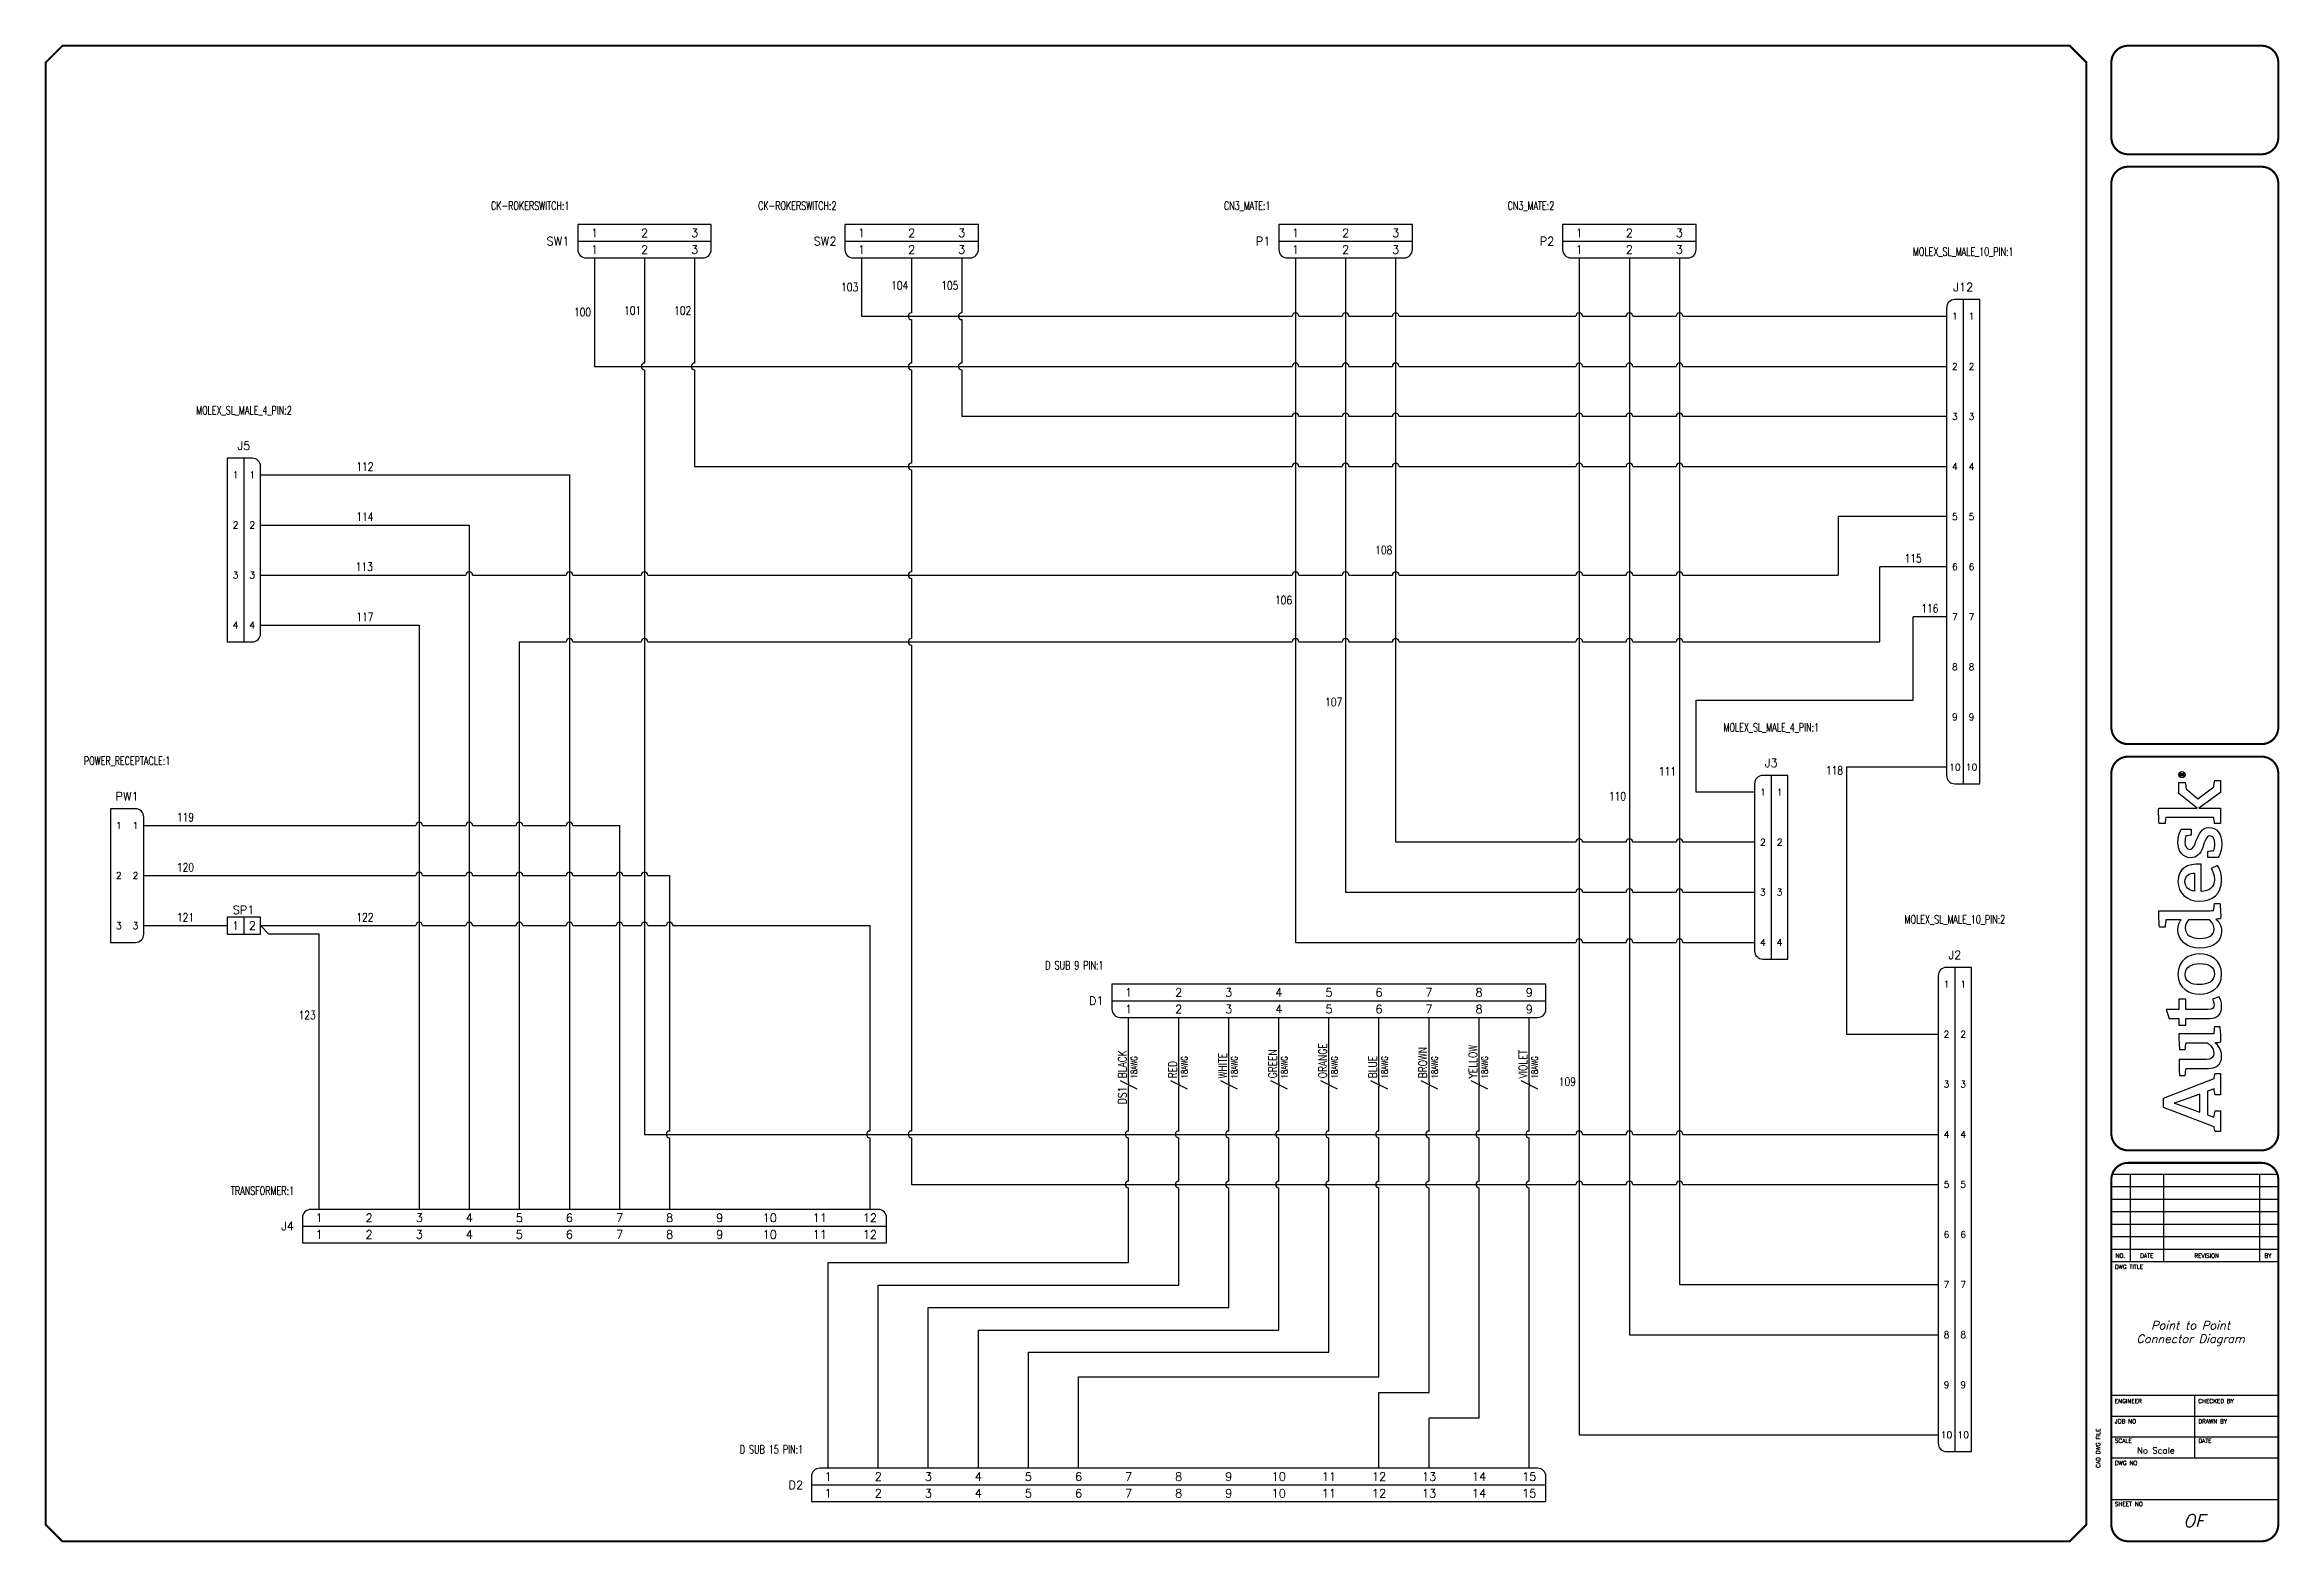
# Model space of a CAD drawing. Header units: inches. Extents: x 0 to 33.5, y 0 to 22.4.
import ezdxf
from ezdxf.enums import TextEntityAlignment as Align

# ---------------------------------------------------------------- set-up
doc = ezdxf.new("R2010")
doc.units = ezdxf.units.IN
doc.header["$MEASUREMENT"] = 0
for name, color, linetype in [('10AWG-BLK', 7, 'Continuous'), ('10AWG-RED', 1, 'Continuous'), ('14AWG-WHT', 7, 'Continuous'), ('16AWG-BLK', 7, 'Continuous'), ('16AWG-GRNYEL', 60, 'Continuous'), ('16AWG-RED', 1, 'Continuous'), ('18AWG-GRN', 3, 'Continuous'), ('18AWG-GRY', 9, 'Continuous'), ('18AWG-YEL', 2, 'Continuous'), ('20AWG-BLU', 4, 'Continuous'), ('20AWG-GRN', 3, 'Continuous'), ('20AWG-ORG', 30, 'Continuous'), ('20AWG-RED', 1, 'Continuous'), ('20AWG-VIO', 6, 'Continuous'), ('20AWG-YEL', 2, 'Continuous'), ('22AWG-BLK', 7, 'Continuous'), ('22AWG-GRY', 9, 'Continuous'), ('CABLEWIRE', 7, 'Continuous'), ('DESC', 150, 'Continuous'), ('LAYER_1', 160, 'Continuous'), ('MISC', 7, 'Continuous'), ('SYMS', 7, 'Continuous'), ('TAGS', 150, 'Continuous'), ('TERMS', 123, 'Continuous'), ('TITLE', 7, 'Continuous'), ('WIRENO', 72, 'Continuous')]:
    doc.layers.add(name, color=color, linetype=linetype)
doc.styles.add('ITALIC', font='ITALIC')
doc.styles.add('SIMPLEX', font='SIMPLEX')
doc.styles.add('WD', font='romans.shx')

# ---------------------------------------------------------------- blocks, each defined once
blk = doc.blocks.new('AI9-BLK2')
at = {"layer": 'LAYER_1', "color": 7}
blk.add_circle((0, 0), 2.03, dxfattribs=at)
blk.add_open_spline([(1.7, 0), (1.7, -1), (1, -1.8), (0, -1.8), (-1, -1.8), (-1.7, -1), (-1.7, 0), (-1.7, 1), (-1, 1.8), (0, 1.8), (1, 1.8), (1.7, 1), (1.7, 0)], degree=3, knots=[0, 0, 0, 0, 1, 1, 1, 2, 2, 2, 3, 3, 3, 4, 4, 4, 4], dxfattribs=at)
blk = doc.blocks.new('AI9-BLK1')
at = {"layer": 'LAYER_1', "color": 7}
for points, knots in [([(0.7, -1.1), (0.7, -1.1), (0.2, -0.4), (0.2, -0.4), (0.1, -0.2), (0, -0.2), (-0.1, -0.1), (0.3, 0), (0.5, 0.2), (0.5, 0.5), (0.5, 0.8), (0.3, 1.1), (-0.2, 1.1), (-0.2, 1.1), (-0.8, 1.1), (-0.8, 1.1), (-0.8, 1.1), (-0.8, -1.1), (-0.8, -1.1), (-0.8, -1.1), (-0.5, -1.1), (-0.5, -1.1), (-0.5, -1.1), (-0.5, -0.1), (-0.5, -0.1), (-0.4, -0.1), (-0.3, -0.2), (-0.2, -0.3), (-0.2, -0.3), (0.3, -1.1), (0.3, -1.1), (0.3, -1.1), (0.7, -1.1), (0.7, -1.1)], [0, 0, 0, 0, 1, 1, 1, 2, 2, 2, 3, 3, 3, 4, 4, 4, 5, 5, 5, 6, 6, 6, 7, 7, 7, 8, 8, 8, 9, 9, 9, 10, 10, 10, 11, 11, 11, 11]), ([(0.2, 0.5), (0.2, 0.2), (-0.1, 0.1), (-0.3, 0.1), (-0.3, 0.1), (-0.5, 0.1), (-0.5, 0.1), (-0.5, 0.1), (-0.5, 0.8), (-0.5, 0.8), (-0.5, 0.8), (-0.2, 0.8), (-0.2, 0.8), (0.1, 0.8), (0.2, 0.7), (0.2, 0.5)], [0, 0, 0, 0, 1, 1, 1, 2, 2, 2, 3, 3, 3, 4, 4, 4, 5, 5, 5, 5])]:
    blk.add_open_spline(points, degree=3, knots=knots, dxfattribs=at)
blk = doc.blocks.new('LOGO')
for points, knots in [([(35.2, 4.3), (35.2, 4.3), (22.1, 38.1), (22.1, 38.1), (22.1, 38.1), (16.1, 38.1), (16.1, 38.1), (16.1, 38.1), (3.2, 4.3), (3.2, 4.3), (2.2, 4.2), (0.9, 4), (0, 3.7), (0, 3.7), (0, 0), (0, 0), (0, 0), (13.7, 0), (13.7, 0), (13.7, 0), (13.7, 3.7), (13.7, 3.7), (12.4, 4), (10.9, 4.3), (9.5, 4.4), (9.5, 4.4), (11.1, 8.8), (11.1, 8.8), (11.1, 8.8), (26.8, 8.8), (26.8, 8.8), (26.8, 8.8), (28.4, 4.3), (28.4, 4.3), (27, 4.2), (25.8, 4), (24.5, 3.7), (24.5, 3.7), (24.5, 0), (24.5, 0), (24.5, 0), (38.7, 0), (38.7, 0), (38.7, 0), (38.7, 3.7), (38.7, 3.7), (37.9, 3.9), (36, 4.3), (35.2, 4.3)], [0, 0, 0, 0, 1, 1, 1, 2, 2, 2, 3, 3, 3, 4, 4, 4, 5, 5, 5, 6, 6, 6, 7, 7, 7, 8, 8, 8, 9, 9, 9, 10, 10, 10, 11, 11, 11, 12, 12, 12, 13, 13, 13, 14, 14, 14, 15, 15, 15, 16, 16, 16, 16]), ([(12.8, 13.8), (12.8, 13.8), (16.6, 24.3), (16.6, 24.3), (17.8, 27.5), (18.2, 28.8), (18.8, 30.9), (18.8, 30.9), (18.9, 30.9), (18.9, 30.9), (19.6, 28.9), (20, 27.5), (21.1, 24.3), (21.1, 24.3), (24.9, 13.8), (24.9, 13.8), (24.9, 13.8), (12.8, 13.8), (12.8, 13.8)], [0, 0, 0, 0, 1, 1, 1, 2, 2, 2, 3, 3, 3, 4, 4, 4, 5, 5, 5, 6, 6, 6, 6]), ([(70.8, 23.1), (70.8, 23.1), (70.8, 27.7), (70.8, 27.7), (70.8, 27.7), (75.3, 27.7), (75.3, 27.7), (75.3, 27.7), (75.3, 34.3), (75.3, 34.3), (75.3, 34.3), (81.3, 36.2), (81.3, 36.2), (81.3, 36.2), (81.3, 27.7), (81.3, 27.7), (81.3, 27.7), (88, 27.7), (88, 27.7), (88, 27.7), (88, 23.1), (88, 23.1), (88, 23.1), (81.3, 23.1), (81.3, 23.1), (81.3, 23.1), (81.3, 8.4), (81.3, 8.4), (81.3, 5.6), (82.1, 4.3), (84.3, 4.3), (86, 4.3), (87.5, 5.1), (88, 5.5), (88, 5.5), (89.7, 0.9), (89.7, 0.9), (88.7, 0.3), (86.5, -0.7), (83.2, -0.7), (77.6, -0.7), (75.3, 2.4), (75.3, 7.4), (75.3, 7.4), (75.3, 23.1), (75.3, 23.1), (75.3, 23.1), (70.8, 23.1), (70.8, 23.1)], [0, 0, 0, 0, 1, 1, 1, 2, 2, 2, 3, 3, 3, 4, 4, 4, 5, 5, 5, 6, 6, 6, 7, 7, 7, 8, 8, 8, 9, 9, 9, 10, 10, 10, 11, 11, 11, 12, 12, 12, 13, 13, 13, 14, 14, 14, 15, 15, 15, 16, 16, 16, 16]), ([(147.1, 4.7), (147.1, 5.4), (147, 6.1), (147, 6.9), (147, 6.9), (147, 41.1), (147, 41.1), (143.4, 41.2), (139.3, 41), (136.1, 40.7), (136.1, 40.7), (136.1, 37), (136.1, 37), (137.7, 36.8), (139.6, 36.6), (141, 36.4), (141, 36.4), (141, 36.4), (141, 36.4), (141, 36.4), (141, 26.2), (141, 26.2), (140, 27.1), (138, 28.4), (134.3, 28.4), (127.3, 28.4), (122, 22.6), (122, 13.8), (122, 4.5), (126.6, -0.7), (133.4, -0.7), (137.1, -0.7), (139.6, 1.1), (141.3, 3.1), (141.3, 2.1), (141.6, 0.6), (141.8, 0), (145.2, -0.2), (148.7, 0.1), (151.7, 0.4), (151.7, 0.4), (151.7, 4.1), (151.7, 4.1), (150.2, 4.2), (148.4, 4.5), (147.1, 4.7)], [0, 0, 0, 0, 1, 1, 1, 2, 2, 2, 3, 3, 3, 4, 4, 4, 5, 5, 5, 6, 6, 6, 7, 7, 7, 8, 8, 8, 9, 9, 9, 10, 10, 10, 11, 11, 11, 12, 12, 12, 13, 13, 13, 14, 14, 14, 15, 15, 15, 15]), ([(229.4, 4.6), (229.4, 4.6), (221.5, 15.2), (221.5, 15.2), (221.5, 15.2), (228, 23), (228, 23), (229.4, 23.1), (231.3, 23.3), (232.4, 23.6), (232.4, 23.6), (232.4, 27.7), (232.4, 27.7), (232.4, 27.7), (225, 27.7), (225, 27.7), (225, 27.7), (215.2, 15.6), (215.2, 15.6), (215.2, 15.6), (215.2, 41.2), (215.2, 41.2), (211.8, 41.3), (208.2, 41.2), (205.1, 40.9), (205.1, 40.9), (205.1, 36.9), (205.1, 36.9), (206.5, 36.8), (208, 36.6), (209.1, 36.5), (209.1, 36.5), (209.1, 4.5), (209.1, 4.5), (207.8, 4.4), (206.3, 4.2), (205.1, 4), (205.1, 4), (205.1, 0), (205.1, 0), (205.1, 0), (215.2, 0), (215.2, 0), (215.2, 0), (215.2, 14.5), (215.2, 14.5), (215.2, 14.5), (225.6, 0), (225.6, 0), (225.6, 0), (233.7, 0), (233.7, 0), (233.7, 0), (233.7, 3.8), (233.7, 3.8), (232.2, 4.2), (230.6, 4.4), (229.4, 4.6)], [0, 0, 0, 0, 1, 1, 1, 2, 2, 2, 3, 3, 3, 4, 4, 4, 5, 5, 5, 6, 6, 6, 7, 7, 7, 8, 8, 8, 9, 9, 9, 10, 10, 10, 11, 11, 11, 12, 12, 12, 13, 13, 13, 14, 14, 14, 15, 15, 15, 16, 16, 16, 17, 17, 17, 18, 18, 18, 19, 19, 19, 19]), ([(59.7, -0.1), (59.5, 0.6), (59.2, 2.6), (59.1, 3.8), (57.8, 2), (54.9, -0.7), (50.2, -0.7), (44.2, -0.7), (42, 3.1), (42, 8.1), (42, 8.1), (42, 22.9), (42, 22.9), (40.6, 23.2), (38.8, 23.4), (37.3, 23.5), (37.3, 23.5), (37.3, 27.3), (37.3, 27.3), (40.3, 27.6), (44.4, 27.8), (48, 27.6), (48, 27.6), (48, 9.3), (48, 9.3), (48, 6.2), (49.1, 4.5), (52.3, 4.5), (55.8, 4.5), (58.4, 7.9), (59, 8.6), (59, 8.6), (59, 23), (59, 23), (57.8, 23.2), (56, 23.4), (54.6, 23.5), (54.6, 23.5), (54.6, 27.3), (54.6, 27.3), (57.6, 27.7), (61.5, 27.8), (65, 27.7), (65, 27.7), (65, 4.6), (65, 4.6), (66.3, 4.4), (68.1, 4.2), (69.6, 4.1), (69.6, 4.1), (69.6, 0.3), (69.6, 0.3), (66.7, 0), (63, -0.2), (59.7, -0.1)], [0, 0, 0, 0, 1, 1, 1, 2, 2, 2, 3, 3, 3, 4, 4, 4, 5, 5, 5, 6, 6, 6, 7, 7, 7, 8, 8, 8, 9, 9, 9, 10, 10, 10, 11, 11, 11, 12, 12, 12, 13, 13, 13, 14, 14, 14, 15, 15, 15, 16, 16, 16, 17, 17, 17, 18, 18, 18, 18]), ([(104.8, -0.7), (95.2, -0.7), (91.4, 7), (91.4, 13.8), (91.4, 20.6), (95.1, 28.4), (104.6, 28.4), (114.1, 28.4), (118.3, 20.8), (118.3, 14), (118.3, 7.2), (114.2, -0.7), (104.8, -0.7)], [0, 0, 0, 0, 1, 1, 1, 2, 2, 2, 3, 3, 3, 4, 4, 4, 4]), ([(104.5, 23.6), (99.6, 23.6), (97.8, 19.5), (97.8, 14), (97.8, 8.5), (99.9, 4.1), (104.8, 4.1), (109.8, 4.1), (111.8, 8.2), (111.8, 13.8), (111.8, 19.3), (109.5, 23.6), (104.5, 23.6)], [0, 0, 0, 0, 1, 1, 1, 2, 2, 2, 3, 3, 3, 4, 4, 4, 4]), ([(141, 7.6), (140.3, 6.7), (138.2, 4.3), (135, 4.3), (130.5, 4.3), (128.5, 8.1), (128.5, 13.8), (128.5, 19.6), (130.9, 23.5), (135.4, 23.5), (138.3, 23.5), (139.9, 22.3), (141, 21.3), (141, 21.3), (141, 7.6), (141, 7.6)], [0, 0, 0, 0, 1, 1, 1, 2, 2, 2, 3, 3, 3, 4, 4, 4, 5, 5, 5, 5]), ([(167.6, 4.1), (171.4, 4.1), (173.8, 5.5), (175, 6.2), (175, 6.2), (177.1, 2.1), (177.1, 2.1), (175.5, 1.1), (172.6, -0.7), (167.2, -0.7), (158.2, -0.7), (153.3, 5.5), (153.3, 14), (153.3, 22.5), (158.9, 28.4), (166.4, 28.4), (174.6, 28.4), (178.7, 22.5), (177.9, 12.9), (177.9, 12.9), (159.8, 12.9), (159.8, 12.9), (160, 7.9), (162.3, 4.1), (167.6, 4.1)], [0, 0, 0, 0, 1, 1, 1, 2, 2, 2, 3, 3, 3, 4, 4, 4, 5, 5, 5, 6, 6, 6, 7, 7, 7, 8, 8, 8, 8]), ([(172, 17.3), (171.9, 20.8), (170.4, 23.7), (166.3, 23.7), (162.6, 23.7), (160.6, 21.2), (159.9, 17.3), (159.9, 17.3), (172, 17.3), (172, 17.3)], [0, 0, 0, 0, 1, 1, 1, 2, 2, 2, 3, 3, 3, 3]), ([(193.3, 16.4), (190.2, 17.6), (187.8, 18.3), (187.8, 20.5), (187.8, 22.6), (189.9, 23.7), (192.6, 23.7), (194.1, 23.7), (195.6, 23.5), (196.8, 23.1), (196.9, 21.9), (197.1, 20.1), (197.3, 19.6), (197.3, 19.6), (201.3, 19.6), (201.3, 19.6), (201.3, 19.6), (201.3, 26.1), (201.3, 26.1), (200.2, 26.8), (197.1, 28.4), (192.4, 28.4), (186.5, 28.4), (182.2, 25), (182.2, 20.1), (182.2, 15.7), (184.9, 13.4), (189.1, 11.9), (193.4, 10.4), (196.7, 9.3), (196.7, 7.2), (196.7, 5.1), (195, 3.9), (191.4, 3.9), (189.9, 3.9), (188.1, 4.1), (187, 4.6), (186.9, 5.9), (186.6, 7.8), (186.3, 8.4), (186.3, 8.4), (182.3, 8.4), (182.3, 8.4), (182.3, 8.4), (182.3, 1.6), (182.3, 1.6), (182.3, 1.6), (182.3, 1.6), (182.3, 1.6), (184.1, 0.5), (187.5, -0.8), (191.8, -0.8), (198.3, -0.8), (202.4, 2.6), (202.4, 7.8), (202.4, 12.5), (197.8, 14.6), (193.3, 16.4)], [0, 0, 0, 0, 1, 1, 1, 2, 2, 2, 3, 3, 3, 4, 4, 4, 5, 5, 5, 6, 6, 6, 7, 7, 7, 8, 8, 8, 9, 9, 9, 10, 10, 10, 11, 11, 11, 12, 12, 12, 13, 13, 13, 14, 14, 14, 15, 15, 15, 16, 16, 16, 17, 17, 17, 18, 18, 18, 19, 19, 19, 19])]:
    blk.add_open_spline(points, degree=3, knots=knots)
for name, p in [('AI9-BLK2', (237.6, 25.7)), ('AI9-BLK1', (237.8, 25.7))]:
    blk.add_blockref(name, p)
blk = doc.blocks.new('NO_NUM_acade_title')
at = {"layer": 'TITLE'}
for p, q in [((30.594, 22.177), (30.594, 20.781)), ((30.969, 5.531), (33.469, 5.531)), ((31.25, 5.531), (31.25, 4.219)), ((31.75, 5.531), (31.75, 4.219)), ((33.188, 5.531), (33.188, 4.219)), ((30.969, 5.344), (33.469, 5.344)), ((30.969, 5.156), (33.469, 5.156)), ((30.969, 4.969), (33.469, 4.969)), ((30.969, 4.781), (33.469, 4.781)), ((30.969, 4.594), (33.469, 4.594)), ((30.969, 4.406), (33.469, 4.406)), ((30.969, 4.219), (33.469, 4.219)), ((30.594, 0.281), (30.594, 2.214)), ((30.969, 2.219), (33.469, 2.219)), ((32.219, 1.281), (32.219, 2.219)), ((30.969, 1.906), (33.469, 1.906)), ((30.969, 1.594), (33.469, 1.594)), ((30.969, 1.281), (33.469, 1.281)), ((30.969, 0.656), (33.469, 0.656))]:
    blk.add_line(p, q, dxfattribs=at)
at = {"layer": 'TITLE', "const_width": 0.0312}
blk.add_lwpolyline([(30.594, 0.281), (30.594, 22.177), (30.344, 22.427), (0.281, 22.427), (0.031, 22.177), (0.031, 0.281), (0.281, 0.031), (30.344, 0.031)], close=True, dxfattribs=at)
for points in [[(31.219, 22.427, 0.414214), (30.969, 22.177, 0.414214)], [(33.469, 22.177, 0.414214), (33.219, 22.427, 0.414214)], [(30.969, 21.052, 0.414214), (31.219, 20.802, 0.414214)], [(33.219, 20.802, 0.414214), (33.469, 21.052, 0.414214)], [(31.219, 20.615, 0.414214), (30.969, 20.365, 0.414214)], [(33.469, 20.365, 0.414214), (33.219, 20.615, 0.414214)], [(30.969, 12.219, 0.414214), (31.219, 11.969, 0.414214)], [(33.219, 11.969, 0.414214), (33.469, 12.219, 0.414214)], [(31.219, 11.781, 0.414214), (30.969, 11.531, 0.414214)], [(33.469, 11.531, 0.414214), (33.219, 11.781, 0.414214)], [(30.969, 6.135, 0.414214), (31.219, 5.885, 0.414214)], [(33.219, 5.885, 0.414214), (33.469, 6.135, 0.414214)], [(31.219, 5.698, 0.414214), (30.969, 5.448, 0.414214)], [(33.469, 5.448, 0.414214), (33.219, 5.698, 0.414214)], [(30.969, 0.281, 0.414214), (31.219, 0.031, 0.414214)], [(33.219, 0.031, 0.414214), (33.469, 0.281, 0.414214)]]:
    blk.add_lwpolyline(points, format="xyb", dxfattribs=at)
for points in [[(33.219, 22.427), (31.219, 22.427)], [(30.969, 22.177), (30.969, 21.052)], [(33.469, 22.177), (33.469, 21.052)], [(33.219, 20.802), (31.219, 20.802)], [(33.219, 20.615), (31.219, 20.615)], [(30.969, 20.365), (30.969, 12.219)], [(33.469, 20.365), (33.469, 12.219)], [(31.219, 11.969), (33.219, 11.969)], [(31.219, 11.781), (33.219, 11.781)], [(31.219, 5.885), (33.219, 5.885)], [(31.219, 5.698), (33.219, 5.698)], [(30.969, 5.448), (30.969, 0.281)], [(33.469, 5.448), (33.469, 0.281)], [(31.219, 0.031), (33.219, 0.031)]]:
    blk.add_lwpolyline(points, dxfattribs=at)
at = {"layer": 'TITLE', "color": 7, "const_width": 0.0312}
for points in [[(30.969, 11.531), (30.969, 6.135)], [(33.469, 11.531), (33.469, 6.135)]]:
    blk.add_lwpolyline(points, dxfattribs=at)
at = {"xscale": 0.02250000000000085, "yscale": 0.02250000000000085, "zscale": 0.02250000000000085, "rotation": 90}
blk.add_blockref('LOGO', (32.605, 6.167), dxfattribs=at)
at = {"layer": 'TITLE', "color": 1, "style": 'SIMPLEX'}
for s, p in [('DWG TITLE', (31.021, 4.109)), ('ENGINEER', (31.021, 2.099)), ('CHECKED BY', (32.271, 2.099)), ('JOB NO', (31.021, 1.797)), ('DRAWN BY', (32.271, 1.797)), ('SCALE', (31.021, 1.505)), ('DATE', (32.271, 1.505)), ('DWG NO', (31.021, 1.172)), ('SHEET NO', (31.021, 0.557))]:
    blk.add_text(s, height=0.0625, dxfattribs=at).set_placement(p)
at = {"layer": 'TITLE', "color": 1}
for s, height, style, p in [('NO.', 0.0625, 'SIMPLEX', (31.104, 4.307)), ('DATE', 0.0625, 'SIMPLEX', (31.5, 4.307)), ('REVISION', 0.0625, 'SIMPLEX', (32.396, 4.307)), ('BY', 0.0625, 'SIMPLEX', (33.313, 4.307)), ('OF', 0.1875, 'ITALIC', (32.208, 0.339))]:
    blk.add_text(s, height=height, dxfattribs=dict(at, style=style)).set_placement(p, align=Align.MIDDLE)
at = {"layer": 'TITLE', "color": 1, "style": 'SIMPLEX'}
blk.add_text('CAD DWG FILE', height=0.0625, rotation=90, dxfattribs=at).set_placement((30.802, 1.13))
at = {"layer": 'TITLE', "color": 1, "style": 'ITALIC'}
for tag, height, p in [('TITLE#1', 0.125, (32.156, 3.406)), ('TITLE#2', 0.125, (32.156, 3.204)), ('TITLE#3', 0.125, (32.156, 3.001)), ('TITLE#4', 0.125, (32.156, 2.799)), ('DWG#', 0.2, (32.156, 0.826))]:
    blk.add_attdef(tag, text='', height=height, dxfattribs=at).set_placement(p, align=Align.CENTER)
at = {"layer": 'TITLE', "color": 1, "style": 'SIMPLEX'}
blk.add_attdef('CAD#', (30.826, 1.958), '', height=0.0938, rotation=90, dxfattribs=at)
at = {"layer": 'TITLE', "color": 1}
for tag, p, height, style in [('ENGINEER', (31.237, 1.958), 0.0938, 'ITALIC'), ('CHKDBY', (32.424, 1.958), 0.0938, 'ITALIC'), ('JOB#', (31.464, 1.644), 0.0938, 'SIMPLEX'), ('DRAWNBY', (32.494, 1.644), 0.0938, 'ITALIC'), ('SCALE', (31.353, 1.344), 0.0938, 'SIMPLEX'), ('DATE', (32.408, 1.344), 0.0938, 'SIMPLEX'), ('SHTS', (32.532, 0.25), 0.2, 'ITALIC')]:
    blk.add_attdef(tag, p, '', height=height, dxfattribs=dict(at, style=style))
at = {"layer": 'TITLE', "color": 1, "style": 'ITALIC'}
blk.add_attdef('SH#', text='', height=0.2, dxfattribs=at).set_placement((31.881, 0.25), align=Align.RIGHT)
at = {"layer": 'TITLE', "color": 7, "flags": 9}
blk.add_attdef('WD_TB', (31.219, 0.031), '', height=0.125, dxfattribs=at)
blk = doc.blocks.new('HSP1_SPLICE')
blk.add_line((0, 0.125), (0, -0.125))
blk.add_lwpolyline([(-0.25, 0.125), (-0.25, -0.125), (0.25, -0.125), (0.25, 0.125)], close=True)
at = {"style": 'WD'}
for tag, p in [('INST', (0.017, 0.529)), ('LOC', (0.005, 0.347)), ('TAG1', (-0.006, 0.174))]:
    blk.add_attdef(tag, text='', height=0.125, dxfattribs=at).set_placement(p, align=Align.CENTER)
for tag, p in [('TERM01', (-0.125, 0)), ('TERM02', (0.125, 0))]:
    blk.add_attdef(tag, text='', height=0.125, dxfattribs=at).set_placement(p, align=Align.MIDDLE_CENTER)
at = {"style": 'WD', "flags": 1}
for tag, p, height in [('X4TERM01', (-0.25, 0), 0.005), ('X1TERM02', (0.25, 0), 0.005), ('ASSYCODE', (-0.246, -0.273), 0.01), ('CAT', (-0.235, -0.228), 0.01), ('MFG', (-0.212, -0.17), 0.01), ('FAMILY', (-0.006, -0.216), 0.01)]:
    blk.add_attdef(tag, p, '', height=height, dxfattribs=at)
blk = doc.blocks.new('HCN1_1JP_10C8')
at = {"layer": 'SYMS'}
for p, q in [((0.125, 0.25), (-0.25, 0.25)), ((-0.25, 0.25), (-0.25, -1.75)), ((0.25, -1.625), (0.25, 0.125)), ((-0.25, -1.75), (0.125, -1.75))]:
    blk.add_line(p, q, dxfattribs=at)
for centre, start, end in [((0.125, 0.125), 0, 90), ((0.125, -1.625), 270, 0)]:
    blk.add_arc(centre, 0.125, start, end, dxfattribs=at)
at = {"style": 'WD', "flags": 1}
blk.add_attdef('WD_JUMPERS', (0, 0), '', height=0.01, dxfattribs=at)
at = {"layer": 'SYMS', "style": 'WD', "width": 0.7}
for tag, p in [('INST', (-0.006, 1.25)), ('DESC1', (0, 0.906)), ('LOC', (-0.006, 1.08)), ('DESC2', (0, 0.725)), ('DESC3', (0, 0.55))]:
    blk.add_attdef(tag, text='', height=0.125, dxfattribs=at).set_placement(p, align=Align.CENTER)
at = {"layer": 'SYMS', "style": 'WD'}
blk.add_attdef('TAG1', text='', height=0.125, dxfattribs=at).set_placement((0, 0.375), align=Align.CENTER)
at = {"layer": 'SYMS', "linetype": 'Continuous', "style": 'WD', "flags": 8}
for tag, p in [('TERMDESC01J', (-0.35, 0.05)), ('TERMDESC02J', (-0.35, -0.7)), ('TERMDESC03J', (-0.35, -1.45))]:
    blk.add_attdef(tag, text='', height=0.1, dxfattribs=at).set_placement(p, align=Align.RIGHT)
for tag, p in [('TERM01J', (-0.125, 0)), ('TERM01P', (0.125, 0)), ('TERM02J', (-0.125, -0.75)), ('TERM02P', (0.125, -0.75)), ('TERM03J', (-0.125, -1.5)), ('TERM03P', (0.125, -1.5))]:
    blk.add_attdef(tag, text='', height=0.1, dxfattribs=at).set_placement(p, align=Align.MIDDLE_CENTER)
at = {"layer": 'SYMS', "color": 7, "style": 'WD'}
for tag, p in [('X4_TINY_DOT_DONT_REMOVE_01J', (-0.25, 0)), ('X1_TINY_DOT_DONT_REMOVE_01P', (0.25, 0)), ('X4_TINY_DOT_DONT_REMOVE_02J', (-0.25, -0.75)), ('X1_TINY_DOT_DONT_REMOVE_02P', (0.25, -0.75)), ('X4_TINY_DOT_DONT_REMOVE_03J', (-0.25, -1.5)), ('X1_TINY_DOT_DONT_REMOVE_03P', (0.25, -1.5))]:
    blk.add_attdef(tag, p, '', height=0.0001, dxfattribs=at)
at = {"layer": 'SYMS', "style": 'WD'}
for tag, p, flags in [('X4TERM01J', (-0.25, 0), 1), ('ACE_FLAG', (0.048, 0.134), 9), ('FAMILY', (0.048, 0.121), 9), ('GENDER', (0.109, 0.08), 9), ('WDBLKNAM', (0.175, 0.125), 9), ('X1TERM01P', (0.25, 0), 1), ('X4TERM02J', (-0.25, -0.75), 1), ('X1TERM02P', (0.25, -0.75), 1), ('X4TERM03J', (-0.25, -1.5), 1), ('X1TERM03P', (0.25, -1.5), 1), ('X8LINK', (0, -1.875), 1)]:
    blk.add_attdef(tag, p, '', height=0.01, dxfattribs=dict(at, flags=flags))
at = {"layer": 'SYMS', "linetype": 'Continuous', "style": 'WD', "flags": 9}
for tag, p in [('ASSYCODE', (0.046, 0.065)), ('MFG', (0.051, 0.078)), ('CAT', (0.052, 0.098))]:
    blk.add_attdef(tag, text='', height=0.01, dxfattribs=at).set_placement(p, align=Align.CENTER)
at = {"layer": 'SYMS', "linetype": 'Continuous', "style": 'WD', "flags": 8}
for tag, p in [('TERMDESC01P', (0.35, 0.05)), ('TERMDESC02P', (0.35, -0.7)), ('TERMDESC03P', (0.35, -1.45))]:
    blk.add_attdef(tag, p, '', height=0.1, dxfattribs=at)
for tag, p in [('X4WIRE01J', (-0.35, -0.05)), ('X4WIRE02J', (-0.35, -0.8)), ('X4WIRE03J', (-0.35, -1.55))]:
    blk.add_attdef(tag, text='', height=0.1, dxfattribs=at).set_placement(p, align=Align.TOP_RIGHT)
for tag, p in [('X1WIRE01P', (0.35, -0.05)), ('X1WIRE02P', (0.35, -0.8)), ('X1WIRE03P', (0.35, -1.55))]:
    blk.add_attdef(tag, text='', height=0.1, dxfattribs=at).set_placement(p, align=Align.TOP_LEFT)
blk = doc.blocks.new('HCN1_1JP_13DE')
at = {"layer": 'SYMS'}
for p, q in [((0.125, 0.25), (-0.25, 0.25)), ((-0.25, 0.25), (-0.25, -2.5)), ((0, 0.25), (0, -2.5)), ((0.25, -2.375), (0.25, 0.125)), ((-0.25, -2.5), (0.125, -2.5))]:
    blk.add_line(p, q, dxfattribs=at)
for centre, start, end in [((0.125, 0.125), 0, 90), ((0.125, -2.375), 270, 0)]:
    blk.add_arc(centre, 0.125, start, end, dxfattribs=at)
at = {"style": 'WD', "flags": 1}
blk.add_attdef('WD_JUMPERS', (0, 0), '', height=0.01, dxfattribs=at)
at = {"layer": 'SYMS', "style": 'WD', "width": 0.7}
for tag, p in [('INST', (-0.006, 1.25)), ('DESC1', (0, 0.906)), ('LOC', (-0.006, 1.08)), ('DESC2', (0, 0.725)), ('DESC3', (0, 0.55))]:
    blk.add_attdef(tag, text='', height=0.125, dxfattribs=at).set_placement(p, align=Align.CENTER)
at = {"layer": 'SYMS', "style": 'WD'}
blk.add_attdef('TAG1', text='', height=0.125, dxfattribs=at).set_placement((0, 0.375), align=Align.CENTER)
at = {"layer": 'SYMS', "linetype": 'Continuous', "style": 'WD', "flags": 8}
for tag, p in [('TERMDESC01J', (-0.35, 0.05)), ('TERMDESC02J', (-0.35, -0.7)), ('TERMDESC03J', (-0.35, -1.45)), ('TERMDESC04J', (-0.35, -2.2))]:
    blk.add_attdef(tag, text='', height=0.1, dxfattribs=at).set_placement(p, align=Align.RIGHT)
for tag, p in [('TERM01J', (-0.125, 0)), ('TERM01P', (0.125, 0)), ('TERM02J', (-0.125, -0.75)), ('TERM02P', (0.125, -0.75)), ('TERM03J', (-0.125, -1.5)), ('TERM03P', (0.125, -1.5)), ('TERM04J', (-0.125, -2.25)), ('TERM04P', (0.125, -2.25))]:
    blk.add_attdef(tag, text='', height=0.1, dxfattribs=at).set_placement(p, align=Align.MIDDLE_CENTER)
at = {"layer": 'SYMS', "color": 7, "style": 'WD'}
for tag, p in [('X4_TINY_DOT_DONT_REMOVE_01J', (-0.25, 0)), ('X1_TINY_DOT_DONT_REMOVE_01P', (0.25, 0)), ('X4_TINY_DOT_DONT_REMOVE_02J', (-0.25, -0.75)), ('X1_TINY_DOT_DONT_REMOVE_02P', (0.25, -0.75)), ('X4_TINY_DOT_DONT_REMOVE_03J', (-0.25, -1.5)), ('X1_TINY_DOT_DONT_REMOVE_03P', (0.25, -1.5)), ('X4_TINY_DOT_DONT_REMOVE_04J', (-0.25, -2.25)), ('X1_TINY_DOT_DONT_REMOVE_04P', (0.25, -2.25))]:
    blk.add_attdef(tag, p, '', height=0.0001, dxfattribs=at)
at = {"layer": 'SYMS', "style": 'WD'}
for tag, p, flags in [('X4TERM01J', (-0.25, 0), 1), ('ACE_FLAG', (0.048, 0.134), 9), ('FAMILY', (0.048, 0.121), 9), ('GENDER', (0.109, 0.08), 9), ('WDBLKNAM', (0.175, 0.125), 9), ('X1TERM01P', (0.25, 0), 1), ('X4TERM02J', (-0.25, -0.75), 1), ('X1TERM02P', (0.25, -0.75), 1), ('X4TERM03J', (-0.25, -1.5), 1), ('X1TERM03P', (0.25, -1.5), 1), ('X4TERM04J', (-0.25, -2.25), 1), ('X1TERM04P', (0.25, -2.25), 1), ('X8LINK', (0, -2.625), 1)]:
    blk.add_attdef(tag, p, '', height=0.01, dxfattribs=dict(at, flags=flags))
at = {"layer": 'SYMS', "linetype": 'Continuous', "style": 'WD', "flags": 9}
for tag, p in [('ASSYCODE', (0.046, 0.065)), ('MFG', (0.051, 0.078)), ('CAT', (0.052, 0.098))]:
    blk.add_attdef(tag, text='', height=0.01, dxfattribs=at).set_placement(p, align=Align.CENTER)
at = {"layer": 'SYMS', "linetype": 'Continuous', "style": 'WD', "flags": 8}
for tag, p in [('TERMDESC01P', (0.35, 0.05)), ('TERMDESC02P', (0.35, -0.7)), ('TERMDESC03P', (0.35, -1.45)), ('TERMDESC04P', (0.35, -2.2))]:
    blk.add_attdef(tag, p, '', height=0.1, dxfattribs=at)
for tag, p in [('X4WIRE01J', (-0.35, -0.05)), ('X4WIRE02J', (-0.35, -0.8)), ('X4WIRE03J', (-0.35, -1.55)), ('X4WIRE04J', (-0.35, -2.3))]:
    blk.add_attdef(tag, text='', height=0.1, dxfattribs=at).set_placement(p, align=Align.TOP_RIGHT)
for tag, p in [('X1WIRE01P', (0.35, -0.05)), ('X1WIRE02P', (0.35, -0.8)), ('X1WIRE03P', (0.35, -1.55)), ('X1WIRE04P', (0.35, -2.3))]:
    blk.add_attdef(tag, text='', height=0.1, dxfattribs=at).set_placement(p, align=Align.TOP_LEFT)
blk = doc.blocks.new('VCN1_1PJ_151F')
at = {"layer": 'SYMS'}
for p, q in [((-0.25, 0.25), (-0.25, -0.125)), ((1.75, 0.25), (-0.25, 0.25)), ((-0.25, 0), (1.75, 0)), ((1.75, -0.125), (1.75, 0.25)), ((-0.125, -0.25), (1.625, -0.25))]:
    blk.add_line(p, q, dxfattribs=at)
for centre, start, end in [((-0.125, -0.125), 180, 270), ((1.625, -0.125), 270, 0)]:
    blk.add_arc(centre, 0.125, start, end, dxfattribs=at)
at = {"style": 'WD', "flags": 1}
blk.add_attdef('WD_JUMPERS', (0, 0), '', height=0.01, dxfattribs=at)
at = {"layer": 'SYMS', "linetype": 'Continuous', "style": 'WD', "flags": 8}
for tag, p in [('TERMDESC01J', (-0.05, 0.35)), ('TERMDESC02J', (0.7, 0.35)), ('TERMDESC03J', (1.45, 0.35))]:
    blk.add_attdef(tag, p, '', height=0.1, rotation=90, dxfattribs=at)
for tag, p in [('X2WIRE01J', (0.05, 0.35)), ('X2WIRE02J', (0.8, 0.35)), ('X2WIRE03J', (1.55, 0.35))]:
    blk.add_attdef(tag, text='', height=0.1, rotation=90, dxfattribs=at).set_placement(p, align=Align.TOP_LEFT)
at = {"layer": 'SYMS', "style": 'WD', "width": 0.7}
for tag, p in [('INST', (-0.381, 0.812)), ('LOC', (-0.381, 0.643)), ('DESC1', (-0.375, 0.469)), ('DESC2', (-0.375, 0.288)), ('DESC3', (-0.375, 0.113))]:
    blk.add_attdef(tag, text='', height=0.125, dxfattribs=at).set_placement(p, align=Align.RIGHT)
at = {"layer": 'SYMS', "style": 'WD'}
for tag, p, flags in [('ACE_FLAG', (-0.207, 0.434), 9), ('FAMILY', (-0.194, 0.407), 9), ('X2TERM01J', (0, 0.25), 1), ('GENDER', (0.109, 0.08), 9), ('WDBLKNAM', (0.175, 0.125), 9), ('X2TERM02J', (0.75, 0.25), 1), ('X2TERM03J', (1.5, 0.25), 1), ('X1LINK', (1.875, 0), 1), ('X8TERM01P', (0, -0.25), 1), ('X8TERM02P', (0.75, -0.25), 1), ('X8TERM03P', (1.5, -0.25), 1)]:
    blk.add_attdef(tag, p, '', height=0.01, dxfattribs=dict(at, flags=flags))
at = {"layer": 'SYMS', "linetype": 'Continuous', "style": 'WD', "flags": 9}
for tag, p in [('MFG', (-0.171, 0.344)), ('CAT', (-0.169, 0.363)), ('ASSYCODE', (-0.188, 0.312))]:
    blk.add_attdef(tag, text='', height=0.01, dxfattribs=at).set_placement(p, align=Align.CENTER)
at = {"layer": 'SYMS', "style": 'WD'}
blk.add_attdef('TAG1', text='', height=0.125, dxfattribs=at).set_placement((-0.375, -0.062), align=Align.RIGHT)
at = {"layer": 'SYMS', "linetype": 'Continuous', "style": 'WD', "flags": 8}
for tag, p in [('TERM01J', (0, 0.125)), ('TERM02J', (0.75, 0.125)), ('TERM03J', (1.5, 0.125)), ('TERM01P', (0, -0.125)), ('TERM02P', (0.75, -0.125)), ('TERM03P', (1.5, -0.125))]:
    blk.add_attdef(tag, text='', height=0.125, dxfattribs=at).set_placement(p, align=Align.MIDDLE_CENTER)
at = {"layer": 'SYMS', "color": 7, "style": 'WD'}
for tag, p in [('X2_TINY_DOT_DONT_REMOVE_01J', (0, 0.25)), ('X2_TINY_DOT_DONT_REMOVE_02J', (0.75, 0.25)), ('X2_TINY_DOT_DONT_REMOVE_03J', (1.5, 0.25)), ('X8_TINY_DOT_DONT_REMOVE_01P', (0, -0.25)), ('X8_TINY_DOT_DONT_REMOVE_02P', (0.75, -0.25)), ('X8_TINY_DOT_DONT_REMOVE_03P', (1.5, -0.25))]:
    blk.add_attdef(tag, p, '', height=0.0001, dxfattribs=at)
at = {"layer": 'SYMS', "linetype": 'Continuous', "style": 'WD', "flags": 8}
for tag, p in [('TERMDESC01P', (-0.05, -0.35)), ('TERMDESC02P', (0.7, -0.35)), ('TERMDESC03P', (1.45, -0.35))]:
    blk.add_attdef(tag, text='', height=0.1, rotation=90, dxfattribs=at).set_placement(p, align=Align.RIGHT)
for tag, p in [('X8WIRE01P', (0.05, -0.35)), ('X8WIRE02P', (0.8, -0.35)), ('X8WIRE03P', (1.55, -0.35))]:
    blk.add_attdef(tag, text='', height=0.1, rotation=90, dxfattribs=at).set_placement(p, align=Align.TOP_RIGHT)
blk = doc.blocks.new('VCN1_1PJ_1619')
at = {"layer": 'SYMS'}
for p, q in [((-0.25, 0.25), (-0.25, -0.125)), ((1.75, 0.25), (-0.25, 0.25)), ((-0.25, 0), (1.75, 0)), ((1.75, -0.125), (1.75, 0.25)), ((-0.125, -0.25), (1.625, -0.25))]:
    blk.add_line(p, q, dxfattribs=at)
for centre, start, end in [((-0.125, -0.125), 180, 270), ((1.625, -0.125), 270, 0)]:
    blk.add_arc(centre, 0.125, start, end, dxfattribs=at)
at = {"style": 'WD', "flags": 1}
blk.add_attdef('WD_JUMPERS', (0, 0), '', height=0.01, dxfattribs=at)
at = {"layer": 'SYMS', "linetype": 'Continuous', "style": 'WD', "flags": 8}
for tag, p in [('TERMDESC01J', (-0.05, 0.35)), ('TERMDESC02J', (0.7, 0.35)), ('TERMDESC03J', (1.45, 0.35))]:
    blk.add_attdef(tag, p, '', height=0.1, rotation=90, dxfattribs=at)
for tag, p in [('X2WIRE01J', (0.05, 0.35)), ('X2WIRE02J', (0.8, 0.35)), ('X2WIRE03J', (1.55, 0.35))]:
    blk.add_attdef(tag, text='', height=0.1, rotation=90, dxfattribs=at).set_placement(p, align=Align.TOP_LEFT)
at = {"layer": 'SYMS', "style": 'WD', "width": 0.7}
for tag, p in [('INST', (-0.381, 0.812)), ('LOC', (-0.381, 0.643)), ('DESC1', (-0.375, 0.469)), ('DESC2', (-0.375, 0.288)), ('DESC3', (-0.375, 0.113))]:
    blk.add_attdef(tag, text='', height=0.125, dxfattribs=at).set_placement(p, align=Align.RIGHT)
at = {"layer": 'SYMS', "style": 'WD'}
for tag, p, flags in [('ACE_FLAG', (-0.207, 0.434), 9), ('FAMILY', (-0.194, 0.407), 9), ('X2TERM01J', (0, 0.25), 1), ('GENDER', (0.109, 0.08), 9), ('WDBLKNAM', (0.175, 0.125), 9), ('X2TERM02J', (0.75, 0.25), 1), ('X2TERM03J', (1.5, 0.25), 1), ('X1LINK', (1.875, 0), 1), ('X8TERM01P', (0, -0.25), 1), ('X8TERM02P', (0.75, -0.25), 1), ('X8TERM03P', (1.5, -0.25), 1)]:
    blk.add_attdef(tag, p, '', height=0.01, dxfattribs=dict(at, flags=flags))
at = {"layer": 'SYMS', "linetype": 'Continuous', "style": 'WD', "flags": 9}
for tag, p in [('MFG', (-0.171, 0.344)), ('CAT', (-0.169, 0.363)), ('ASSYCODE', (-0.188, 0.312))]:
    blk.add_attdef(tag, text='', height=0.01, dxfattribs=at).set_placement(p, align=Align.CENTER)
at = {"layer": 'SYMS', "style": 'WD'}
blk.add_attdef('TAG1', text='', height=0.125, dxfattribs=at).set_placement((-0.375, -0.062), align=Align.RIGHT)
at = {"layer": 'SYMS', "linetype": 'Continuous', "style": 'WD', "flags": 8}
for tag, p in [('TERM01J', (0, 0.125)), ('TERM02J', (0.75, 0.125)), ('TERM03J', (1.5, 0.125)), ('TERM01P', (0, -0.125)), ('TERM02P', (0.75, -0.125)), ('TERM03P', (1.5, -0.125))]:
    blk.add_attdef(tag, text='', height=0.125, dxfattribs=at).set_placement(p, align=Align.MIDDLE_CENTER)
at = {"layer": 'SYMS', "color": 7, "style": 'WD'}
for tag, p in [('X2_TINY_DOT_DONT_REMOVE_01J', (0, 0.25)), ('X2_TINY_DOT_DONT_REMOVE_02J', (0.75, 0.25)), ('X2_TINY_DOT_DONT_REMOVE_03J', (1.5, 0.25)), ('X8_TINY_DOT_DONT_REMOVE_01P', (0, -0.25)), ('X8_TINY_DOT_DONT_REMOVE_02P', (0.75, -0.25)), ('X8_TINY_DOT_DONT_REMOVE_03P', (1.5, -0.25))]:
    blk.add_attdef(tag, p, '', height=0.0001, dxfattribs=at)
at = {"layer": 'SYMS', "linetype": 'Continuous', "style": 'WD', "flags": 8}
for tag, p in [('TERMDESC01P', (-0.05, -0.35)), ('TERMDESC02P', (0.7, -0.35)), ('TERMDESC03P', (1.45, -0.35))]:
    blk.add_attdef(tag, text='', height=0.1, rotation=90, dxfattribs=at).set_placement(p, align=Align.RIGHT)
for tag, p in [('X8WIRE01P', (0.05, -0.35)), ('X8WIRE02P', (0.8, -0.35)), ('X8WIRE03P', (1.55, -0.35))]:
    blk.add_attdef(tag, text='', height=0.1, rotation=90, dxfattribs=at).set_placement(p, align=Align.TOP_RIGHT)
blk = doc.blocks.new('VCN1_1JP_1A0D')
at = {"layer": 'SYMS'}
for p, q in [((-0.25, 0.125), (-0.25, -0.25)), ((-0.25, 0), (8.5, 0)), ((8.375, 0.25), (-0.125, 0.25)), ((8.5, -0.25), (8.5, 0.125)), ((-0.25, -0.25), (8.5, -0.25))]:
    blk.add_line(p, q, dxfattribs=at)
for centre, start, end in [((-0.125, 0.125), 90, 180), ((8.375, 0.125), 0, 90)]:
    blk.add_arc(centre, 0.125, start, end, dxfattribs=at)
at = {"style": 'WD', "flags": 1}
blk.add_attdef('WD_JUMPERS', (0, 0), '', height=0.01, dxfattribs=at)
at = {"layer": 'SYMS', "linetype": 'Continuous', "style": 'WD', "flags": 8}
for tag, p in [('TERMDESC01P', (-0.05, 0.35)), ('TERMDESC02P', (0.7, 0.35)), ('TERMDESC03P', (1.45, 0.35)), ('TERMDESC04P', (2.2, 0.35)), ('TERMDESC05P', (2.95, 0.35)), ('TERMDESC06P', (3.7, 0.35)), ('TERMDESC07P', (4.45, 0.35)), ('TERMDESC08P', (5.2, 0.35)), ('TERMDESC09P', (5.95, 0.35)), ('TERMDESC10P', (6.7, 0.35)), ('TERMDESC11P', (7.45, 0.35)), ('TERMDESC12P', (8.2, 0.35))]:
    blk.add_attdef(tag, p, '', height=0.1, rotation=90, dxfattribs=at)
for tag, p in [('X2WIRE01P', (0.05, 0.35)), ('X2WIRE02P', (0.8, 0.35)), ('X2WIRE03P', (1.55, 0.35)), ('X2WIRE04P', (2.3, 0.35)), ('X2WIRE05P', (3.05, 0.35)), ('X2WIRE06P', (3.8, 0.35)), ('X2WIRE07P', (4.55, 0.35)), ('X2WIRE08P', (5.3, 0.35)), ('X2WIRE09P', (6.05, 0.35)), ('X2WIRE10P', (6.8, 0.35)), ('X2WIRE11P', (7.55, 0.35)), ('X2WIRE12P', (8.3, 0.35))]:
    blk.add_attdef(tag, text='', height=0.1, rotation=90, dxfattribs=at).set_placement(p, align=Align.TOP_LEFT)
at = {"layer": 'SYMS', "style": 'WD', "width": 0.7}
for tag, p in [('INST', (-0.381, 0.812)), ('LOC', (-0.381, 0.643)), ('DESC1', (-0.375, 0.469)), ('DESC2', (-0.375, 0.287)), ('DESC3', (-0.375, 0.112))]:
    blk.add_attdef(tag, text='', height=0.125, dxfattribs=at).set_placement(p, align=Align.RIGHT)
at = {"layer": 'SYMS', "style": 'WD'}
for tag, p, flags in [('ACE_FLAG', (-0.207, 0.434), 9), ('FAMILY', (-0.194, 0.407), 9), ('X2TERM01P', (0, 0.25), 1), ('GENDER', (0.109, 0.08), 9), ('WDBLKNAM', (0.175, 0.125), 9), ('X2TERM02P', (0.75, 0.25), 1), ('X2TERM03P', (1.5, 0.25), 1), ('X2TERM04P', (2.25, 0.25), 1), ('X2TERM05P', (3, 0.25), 1), ('X2TERM06P', (3.75, 0.25), 1), ('X2TERM07P', (4.5, 0.25), 1), ('X2TERM08P', (5.25, 0.25), 1), ('X2TERM09P', (6, 0.25), 1), ('X2TERM10P', (6.75, 0.25), 1), ('X2TERM11P', (7.5, 0.25), 1), ('X2TERM12P', (8.25, 0.25), 1), ('X1LINK', (8.625, 0), 1), ('X8TERM01J', (0, -0.25), 1), ('X8TERM02J', (0.75, -0.25), 1), ('X8TERM03J', (1.5, -0.25), 1), ('X8TERM04J', (2.25, -0.25), 1), ('X8TERM05J', (3, -0.25), 1), ('X8TERM06J', (3.75, -0.25), 1), ('X8TERM07J', (4.5, -0.25), 1), ('X8TERM08J', (5.25, -0.25), 1), ('X8TERM09J', (6, -0.25), 1), ('X8TERM10J', (6.75, -0.25), 1), ('X8TERM11J', (7.5, -0.25), 1), ('X8TERM12J', (8.25, -0.25), 1)]:
    blk.add_attdef(tag, p, '', height=0.01, dxfattribs=dict(at, flags=flags))
at = {"layer": 'SYMS', "linetype": 'Continuous', "style": 'WD', "flags": 9}
for tag, p in [('MFG', (-0.171, 0.344)), ('CAT', (-0.169, 0.363)), ('ASSYCODE', (-0.188, 0.312))]:
    blk.add_attdef(tag, text='', height=0.01, dxfattribs=at).set_placement(p, align=Align.CENTER)
at = {"layer": 'SYMS', "style": 'WD'}
blk.add_attdef('TAG1', text='', height=0.125, dxfattribs=at).set_placement((-0.375, -0.062), align=Align.RIGHT)
at = {"layer": 'SYMS', "linetype": 'Continuous', "style": 'WD', "flags": 8}
for tag, p in [('TERM01P', (0, 0.125)), ('TERM02P', (0.75, 0.125)), ('TERM03P', (1.5, 0.125)), ('TERM04P', (2.25, 0.125)), ('TERM05P', (3, 0.125)), ('TERM06P', (3.75, 0.125)), ('TERM07P', (4.5, 0.125)), ('TERM08P', (5.25, 0.125)), ('TERM09P', (6, 0.125)), ('TERM10P', (6.75, 0.125)), ('TERM11P', (7.5, 0.125)), ('TERM12P', (8.25, 0.125)), ('TERM01J', (0, -0.125)), ('TERM02J', (0.75, -0.125)), ('TERM03J', (1.5, -0.125)), ('TERM04J', (2.25, -0.125)), ('TERM05J', (3, -0.125)), ('TERM06J', (3.75, -0.125)), ('TERM07J', (4.5, -0.125)), ('TERM08J', (5.25, -0.125)), ('TERM09J', (6, -0.125)), ('TERM10J', (6.75, -0.125)), ('TERM11J', (7.5, -0.125)), ('TERM12J', (8.25, -0.125))]:
    blk.add_attdef(tag, text='', height=0.125, dxfattribs=at).set_placement(p, align=Align.MIDDLE_CENTER)
at = {"layer": 'SYMS', "color": 7, "style": 'WD'}
for tag, p in [('X2_TINY_DOT_DONT_REMOVE_01P', (0, 0.25)), ('X2_TINY_DOT_DONT_REMOVE_02P', (0.75, 0.25)), ('X2_TINY_DOT_DONT_REMOVE_03P', (1.5, 0.25)), ('X2_TINY_DOT_DONT_REMOVE_04P', (2.25, 0.25)), ('X2_TINY_DOT_DONT_REMOVE_05P', (3, 0.25)), ('X2_TINY_DOT_DONT_REMOVE_06P', (3.75, 0.25)), ('X2_TINY_DOT_DONT_REMOVE_07P', (4.5, 0.25)), ('X2_TINY_DOT_DONT_REMOVE_08P', (5.25, 0.25)), ('X2_TINY_DOT_DONT_REMOVE_09P', (6, 0.25)), ('X2_TINY_DOT_DONT_REMOVE_10P', (6.75, 0.25)), ('X2_TINY_DOT_DONT_REMOVE_11P', (7.5, 0.25)), ('X2_TINY_DOT_DONT_REMOVE_12P', (8.25, 0.25)), ('X8_TINY_DOT_DONT_REMOVE_01J', (0, -0.25)), ('X8_TINY_DOT_DONT_REMOVE_02J', (0.75, -0.25)), ('X8_TINY_DOT_DONT_REMOVE_03J', (1.5, -0.25)), ('X8_TINY_DOT_DONT_REMOVE_04J', (2.25, -0.25)), ('X8_TINY_DOT_DONT_REMOVE_05J', (3, -0.25)), ('X8_TINY_DOT_DONT_REMOVE_06J', (3.75, -0.25)), ('X8_TINY_DOT_DONT_REMOVE_07J', (4.5, -0.25)), ('X8_TINY_DOT_DONT_REMOVE_08J', (5.25, -0.25)), ('X8_TINY_DOT_DONT_REMOVE_09J', (6, -0.25)), ('X8_TINY_DOT_DONT_REMOVE_10J', (6.75, -0.25)), ('X8_TINY_DOT_DONT_REMOVE_11J', (7.5, -0.25)), ('X8_TINY_DOT_DONT_REMOVE_12J', (8.25, -0.25))]:
    blk.add_attdef(tag, p, '', height=0.0001, dxfattribs=at)
at = {"layer": 'SYMS', "linetype": 'Continuous', "style": 'WD', "flags": 8}
for tag, p in [('TERMDESC01J', (-0.05, -0.35)), ('TERMDESC02J', (0.7, -0.35)), ('TERMDESC03J', (1.45, -0.35)), ('TERMDESC04J', (2.2, -0.35)), ('TERMDESC05J', (2.95, -0.35)), ('TERMDESC06J', (3.7, -0.35)), ('TERMDESC07J', (4.45, -0.35)), ('TERMDESC08J', (5.2, -0.35)), ('TERMDESC09J', (5.95, -0.35)), ('TERMDESC10J', (6.7, -0.35)), ('TERMDESC11J', (7.45, -0.35)), ('TERMDESC12J', (8.2, -0.35))]:
    blk.add_attdef(tag, text='', height=0.1, rotation=90, dxfattribs=at).set_placement(p, align=Align.RIGHT)
for tag, p in [('X8WIRE01J', (0.05, -0.35)), ('X8WIRE02J', (0.8, -0.35)), ('X8WIRE03J', (1.55, -0.35)), ('X8WIRE04J', (2.3, -0.35)), ('X8WIRE05J', (3.05, -0.35)), ('X8WIRE06J', (3.8, -0.35)), ('X8WIRE07J', (4.55, -0.35)), ('X8WIRE08J', (5.3, -0.35)), ('X8WIRE09J', (6.05, -0.35)), ('X8WIRE10J', (6.8, -0.35)), ('X8WIRE11J', (7.55, -0.35)), ('X8WIRE12J', (8.3, -0.35))]:
    blk.add_attdef(tag, text='', height=0.1, rotation=90, dxfattribs=at).set_placement(p, align=Align.TOP_RIGHT)
blk = doc.blocks.new('HCN1_1PJ_1D91')
at = {"layer": 'SYMS'}
for p, q in [((-0.25, 0.125), (-0.25, -6.875)), ((0.25, 0.25), (-0.125, 0.25)), ((0, 0.25), (0, -7)), ((0.25, -7), (0.25, 0.25)), ((-0.125, -7), (0.25, -7))]:
    blk.add_line(p, q, dxfattribs=at)
for centre, start, end in [((-0.125, 0.125), 90, 180), ((-0.125, -6.875), 180, 270)]:
    blk.add_arc(centre, 0.125, start, end, dxfattribs=at)
at = {"style": 'WD', "flags": 1}
blk.add_attdef('WD_JUMPERS', (0, 0), '', height=0.01, dxfattribs=at)
at = {"layer": 'SYMS', "style": 'WD', "width": 0.7}
for tag, p in [('INST', (-0.006, 1.25)), ('DESC1', (0, 0.906)), ('LOC', (-0.006, 1.08)), ('DESC2', (0, 0.725)), ('DESC3', (0, 0.55))]:
    blk.add_attdef(tag, text='', height=0.125, dxfattribs=at).set_placement(p, align=Align.CENTER)
at = {"layer": 'SYMS', "style": 'WD'}
blk.add_attdef('TAG1', text='', height=0.125, dxfattribs=at).set_placement((0, 0.375), align=Align.CENTER)
at = {"layer": 'SYMS', "linetype": 'Continuous', "style": 'WD', "flags": 8}
for tag, p in [('TERMDESC01P', (-0.35, 0.05)), ('TERMDESC02P', (-0.35, -0.7)), ('TERMDESC03P', (-0.35, -1.45)), ('TERMDESC04P', (-0.35, -2.2)), ('TERMDESC05P', (-0.35, -2.95)), ('TERMDESC06P', (-0.35, -3.7)), ('TERMDESC07P', (-0.35, -4.45)), ('TERMDESC08P', (-0.35, -5.2)), ('TERMDESC09P', (-0.35, -5.95)), ('TERMDESC10P', (-0.35, -6.7))]:
    blk.add_attdef(tag, text='', height=0.1, dxfattribs=at).set_placement(p, align=Align.RIGHT)
for tag, p in [('TERM01P', (-0.125, 0)), ('TERM01J', (0.125, 0)), ('TERM02P', (-0.125, -0.75)), ('TERM02J', (0.125, -0.75)), ('TERM03P', (-0.125, -1.5)), ('TERM03J', (0.125, -1.5)), ('TERM04P', (-0.125, -2.25)), ('TERM04J', (0.125, -2.25)), ('TERM05P', (-0.125, -3)), ('TERM05J', (0.125, -3)), ('TERM06P', (-0.125, -3.75)), ('TERM06J', (0.125, -3.75)), ('TERM07P', (-0.125, -4.5)), ('TERM07J', (0.125, -4.5)), ('TERM08P', (-0.125, -5.25)), ('TERM08J', (0.125, -5.25)), ('TERM09P', (-0.125, -6)), ('TERM09J', (0.125, -6)), ('TERM10P', (-0.125, -6.75)), ('TERM10J', (0.125, -6.75))]:
    blk.add_attdef(tag, text='', height=0.1, dxfattribs=at).set_placement(p, align=Align.MIDDLE_CENTER)
at = {"layer": 'SYMS', "color": 7, "style": 'WD'}
for tag, p in [('X4_TINY_DOT_DONT_REMOVE_01P', (-0.25, 0)), ('X1_TINY_DOT_DONT_REMOVE_01J', (0.25, 0)), ('X4_TINY_DOT_DONT_REMOVE_02P', (-0.25, -0.75)), ('X1_TINY_DOT_DONT_REMOVE_02J', (0.25, -0.75)), ('X4_TINY_DOT_DONT_REMOVE_03P', (-0.25, -1.5)), ('X1_TINY_DOT_DONT_REMOVE_03J', (0.25, -1.5)), ('X4_TINY_DOT_DONT_REMOVE_04P', (-0.25, -2.25)), ('X1_TINY_DOT_DONT_REMOVE_04J', (0.25, -2.25)), ('X4_TINY_DOT_DONT_REMOVE_05P', (-0.25, -3)), ('X1_TINY_DOT_DONT_REMOVE_05J', (0.25, -3)), ('X4_TINY_DOT_DONT_REMOVE_06P', (-0.25, -3.75)), ('X1_TINY_DOT_DONT_REMOVE_06J', (0.25, -3.75)), ('X4_TINY_DOT_DONT_REMOVE_07P', (-0.25, -4.5)), ('X1_TINY_DOT_DONT_REMOVE_07J', (0.25, -4.5)), ('X4_TINY_DOT_DONT_REMOVE_08P', (-0.25, -5.25)), ('X1_TINY_DOT_DONT_REMOVE_08J', (0.25, -5.25)), ('X4_TINY_DOT_DONT_REMOVE_09P', (-0.25, -6)), ('X1_TINY_DOT_DONT_REMOVE_09J', (0.25, -6)), ('X4_TINY_DOT_DONT_REMOVE_10P', (-0.25, -6.75)), ('X1_TINY_DOT_DONT_REMOVE_10J', (0.25, -6.75))]:
    blk.add_attdef(tag, p, '', height=0.0001, dxfattribs=at)
at = {"layer": 'SYMS', "style": 'WD'}
for tag, p, flags in [('X4TERM01P', (-0.25, 0), 1), ('ACE_FLAG', (0.048, 0.134), 9), ('FAMILY', (0.048, 0.121), 9), ('GENDER', (0.109, 0.08), 9), ('WDBLKNAM', (0.175, 0.125), 9), ('X1TERM01J', (0.25, 0), 1), ('X4TERM02P', (-0.25, -0.75), 1), ('X1TERM02J', (0.25, -0.75), 1), ('X4TERM03P', (-0.25, -1.5), 1), ('X1TERM03J', (0.25, -1.5), 1), ('X4TERM04P', (-0.25, -2.25), 1), ('X1TERM04J', (0.25, -2.25), 1), ('X4TERM05P', (-0.25, -3), 1), ('X1TERM05J', (0.25, -3), 1), ('X4TERM06P', (-0.25, -3.75), 1), ('X1TERM06J', (0.25, -3.75), 1), ('X4TERM07P', (-0.25, -4.5), 1), ('X1TERM07J', (0.25, -4.5), 1), ('X4TERM08P', (-0.25, -5.25), 1), ('X1TERM08J', (0.25, -5.25), 1), ('X4TERM09P', (-0.25, -6), 1), ('X1TERM09J', (0.25, -6), 1), ('X4TERM10P', (-0.25, -6.75), 1), ('X1TERM10J', (0.25, -6.75), 1), ('X8LINK', (0, -7.125), 1)]:
    blk.add_attdef(tag, p, '', height=0.01, dxfattribs=dict(at, flags=flags))
at = {"layer": 'SYMS', "linetype": 'Continuous', "style": 'WD', "flags": 9}
for tag, p in [('ASSYCODE', (0.046, 0.065)), ('MFG', (0.051, 0.078)), ('CAT', (0.052, 0.098))]:
    blk.add_attdef(tag, text='', height=0.01, dxfattribs=at).set_placement(p, align=Align.CENTER)
at = {"layer": 'SYMS', "linetype": 'Continuous', "style": 'WD', "flags": 8}
for tag, p in [('TERMDESC01J', (0.35, 0.05)), ('TERMDESC02J', (0.35, -0.7)), ('TERMDESC03J', (0.35, -1.45)), ('TERMDESC04J', (0.35, -2.2)), ('TERMDESC05J', (0.35, -2.95)), ('TERMDESC06J', (0.35, -3.7)), ('TERMDESC07J', (0.35, -4.45)), ('TERMDESC08J', (0.35, -5.2)), ('TERMDESC09J', (0.35, -5.95)), ('TERMDESC10J', (0.35, -6.7))]:
    blk.add_attdef(tag, p, '', height=0.1, dxfattribs=at)
for tag, p in [('X4WIRE01P', (-0.35, -0.05)), ('X4WIRE02P', (-0.35, -0.8)), ('X4WIRE03P', (-0.35, -1.55)), ('X4WIRE04P', (-0.35, -2.3)), ('X4WIRE05P', (-0.35, -3.05)), ('X4WIRE06P', (-0.35, -3.8)), ('X4WIRE07P', (-0.35, -4.55)), ('X4WIRE08P', (-0.35, -5.3)), ('X4WIRE09P', (-0.35, -6.05)), ('X4WIRE10P', (-0.35, -6.8))]:
    blk.add_attdef(tag, text='', height=0.1, dxfattribs=at).set_placement(p, align=Align.TOP_RIGHT)
for tag, p in [('X1WIRE01J', (0.35, -0.05)), ('X1WIRE02J', (0.35, -0.8)), ('X1WIRE03J', (0.35, -1.55)), ('X1WIRE04J', (0.35, -2.3)), ('X1WIRE05J', (0.35, -3.05)), ('X1WIRE06J', (0.35, -3.8)), ('X1WIRE07J', (0.35, -4.55)), ('X1WIRE08J', (0.35, -5.3)), ('X1WIRE09J', (0.35, -6.05)), ('X1WIRE10J', (0.35, -6.8))]:
    blk.add_attdef(tag, text='', height=0.1, dxfattribs=at).set_placement(p, align=Align.TOP_LEFT)
blk = doc.blocks.new('HCN1_1PJ_1F5A')
at = {"layer": 'SYMS'}
for p, q in [((-0.25, 0.125), (-0.25, -2.375)), ((0.25, 0.25), (-0.125, 0.25)), ((0, 0.25), (0, -2.5)), ((0.25, -2.5), (0.25, 0.25)), ((-0.125, -2.5), (0.25, -2.5))]:
    blk.add_line(p, q, dxfattribs=at)
for centre, start, end in [((-0.125, 0.125), 90, 180), ((-0.125, -2.375), 180, 270)]:
    blk.add_arc(centre, 0.125, start, end, dxfattribs=at)
at = {"style": 'WD', "flags": 1}
blk.add_attdef('WD_JUMPERS', (0, 0), '', height=0.01, dxfattribs=at)
at = {"layer": 'SYMS', "style": 'WD', "width": 0.7}
for tag, p in [('INST', (-0.006, 1.25)), ('DESC1', (0, 0.906)), ('LOC', (-0.006, 1.08)), ('DESC2', (0, 0.725)), ('DESC3', (0, 0.55))]:
    blk.add_attdef(tag, text='', height=0.125, dxfattribs=at).set_placement(p, align=Align.CENTER)
at = {"layer": 'SYMS', "style": 'WD'}
blk.add_attdef('TAG1', text='', height=0.125, dxfattribs=at).set_placement((0, 0.375), align=Align.CENTER)
at = {"layer": 'SYMS', "linetype": 'Continuous', "style": 'WD', "flags": 8}
for tag, p in [('TERMDESC01P', (-0.35, 0.05)), ('TERMDESC02P', (-0.35, -0.7)), ('TERMDESC03P', (-0.35, -1.45)), ('TERMDESC04P', (-0.35, -2.2))]:
    blk.add_attdef(tag, text='', height=0.1, dxfattribs=at).set_placement(p, align=Align.RIGHT)
for tag, p in [('TERM01P', (-0.125, 0)), ('TERM01J', (0.125, 0)), ('TERM02P', (-0.125, -0.75)), ('TERM02J', (0.125, -0.75)), ('TERM03P', (-0.125, -1.5)), ('TERM03J', (0.125, -1.5)), ('TERM04P', (-0.125, -2.25)), ('TERM04J', (0.125, -2.25))]:
    blk.add_attdef(tag, text='', height=0.1, dxfattribs=at).set_placement(p, align=Align.MIDDLE_CENTER)
at = {"layer": 'SYMS', "color": 7, "style": 'WD'}
for tag, p in [('X4_TINY_DOT_DONT_REMOVE_01P', (-0.25, 0)), ('X1_TINY_DOT_DONT_REMOVE_01J', (0.25, 0)), ('X4_TINY_DOT_DONT_REMOVE_02P', (-0.25, -0.75)), ('X1_TINY_DOT_DONT_REMOVE_02J', (0.25, -0.75)), ('X4_TINY_DOT_DONT_REMOVE_03P', (-0.25, -1.5)), ('X1_TINY_DOT_DONT_REMOVE_03J', (0.25, -1.5)), ('X4_TINY_DOT_DONT_REMOVE_04P', (-0.25, -2.25)), ('X1_TINY_DOT_DONT_REMOVE_04J', (0.25, -2.25))]:
    blk.add_attdef(tag, p, '', height=0.0001, dxfattribs=at)
at = {"layer": 'SYMS', "style": 'WD'}
for tag, p, flags in [('X4TERM01P', (-0.25, 0), 1), ('ACE_FLAG', (0.048, 0.134), 9), ('FAMILY', (0.048, 0.121), 9), ('GENDER', (0.109, 0.08), 9), ('WDBLKNAM', (0.175, 0.125), 9), ('X1TERM01J', (0.25, 0), 1), ('X4TERM02P', (-0.25, -0.75), 1), ('X1TERM02J', (0.25, -0.75), 1), ('X4TERM03P', (-0.25, -1.5), 1), ('X1TERM03J', (0.25, -1.5), 1), ('X4TERM04P', (-0.25, -2.25), 1), ('X1TERM04J', (0.25, -2.25), 1), ('X8LINK', (0, -2.625), 1)]:
    blk.add_attdef(tag, p, '', height=0.01, dxfattribs=dict(at, flags=flags))
at = {"layer": 'SYMS', "linetype": 'Continuous', "style": 'WD', "flags": 9}
for tag, p in [('ASSYCODE', (0.046, 0.065)), ('MFG', (0.051, 0.078)), ('CAT', (0.052, 0.098))]:
    blk.add_attdef(tag, text='', height=0.01, dxfattribs=at).set_placement(p, align=Align.CENTER)
at = {"layer": 'SYMS', "linetype": 'Continuous', "style": 'WD', "flags": 8}
for tag, p in [('TERMDESC01J', (0.35, 0.05)), ('TERMDESC02J', (0.35, -0.7)), ('TERMDESC03J', (0.35, -1.45)), ('TERMDESC04J', (0.35, -2.2))]:
    blk.add_attdef(tag, p, '', height=0.1, dxfattribs=at)
for tag, p in [('X4WIRE01P', (-0.35, -0.05)), ('X4WIRE02P', (-0.35, -0.8)), ('X4WIRE03P', (-0.35, -1.55)), ('X4WIRE04P', (-0.35, -2.3))]:
    blk.add_attdef(tag, text='', height=0.1, dxfattribs=at).set_placement(p, align=Align.TOP_RIGHT)
for tag, p in [('X1WIRE01J', (0.35, -0.05)), ('X1WIRE02J', (0.35, -0.8)), ('X1WIRE03J', (0.35, -1.55)), ('X1WIRE04J', (0.35, -2.3))]:
    blk.add_attdef(tag, text='', height=0.1, dxfattribs=at).set_placement(p, align=Align.TOP_LEFT)
blk = doc.blocks.new('HCN1_1PJ_25D4')
at = {"layer": 'SYMS'}
for p, q in [((-0.25, 0.125), (-0.25, -6.875)), ((0.25, 0.25), (-0.125, 0.25)), ((0, 0.25), (0, -7)), ((0.25, -7), (0.25, 0.25)), ((-0.125, -7), (0.25, -7))]:
    blk.add_line(p, q, dxfattribs=at)
for centre, start, end in [((-0.125, 0.125), 90, 180), ((-0.125, -6.875), 180, 270)]:
    blk.add_arc(centre, 0.125, start, end, dxfattribs=at)
at = {"style": 'WD', "flags": 1}
blk.add_attdef('WD_JUMPERS', (0, 0), '', height=0.01, dxfattribs=at)
at = {"layer": 'SYMS', "style": 'WD', "width": 0.7}
for tag, p in [('INST', (-0.006, 1.25)), ('DESC1', (0, 0.906)), ('LOC', (-0.006, 1.08)), ('DESC2', (0, 0.725)), ('DESC3', (0, 0.55))]:
    blk.add_attdef(tag, text='', height=0.125, dxfattribs=at).set_placement(p, align=Align.CENTER)
at = {"layer": 'SYMS', "style": 'WD'}
blk.add_attdef('TAG1', text='', height=0.125, dxfattribs=at).set_placement((0, 0.375), align=Align.CENTER)
at = {"layer": 'SYMS', "linetype": 'Continuous', "style": 'WD', "flags": 8}
for tag, p in [('TERMDESC01P', (-0.35, 0.05)), ('TERMDESC02P', (-0.35, -0.7)), ('TERMDESC03P', (-0.35, -1.45)), ('TERMDESC04P', (-0.35, -2.2)), ('TERMDESC05P', (-0.35, -2.95)), ('TERMDESC06P', (-0.35, -3.7)), ('TERMDESC07P', (-0.35, -4.45)), ('TERMDESC08P', (-0.35, -5.2)), ('TERMDESC09P', (-0.35, -5.95)), ('TERMDESC10P', (-0.35, -6.7))]:
    blk.add_attdef(tag, text='', height=0.1, dxfattribs=at).set_placement(p, align=Align.RIGHT)
for tag, p in [('TERM01P', (-0.125, 0)), ('TERM01J', (0.125, 0)), ('TERM02P', (-0.125, -0.75)), ('TERM02J', (0.125, -0.75)), ('TERM03P', (-0.125, -1.5)), ('TERM03J', (0.125, -1.5)), ('TERM04P', (-0.125, -2.25)), ('TERM04J', (0.125, -2.25)), ('TERM05P', (-0.125, -3)), ('TERM05J', (0.125, -3)), ('TERM06P', (-0.125, -3.75)), ('TERM06J', (0.125, -3.75)), ('TERM07P', (-0.125, -4.5)), ('TERM07J', (0.125, -4.5)), ('TERM08P', (-0.125, -5.25)), ('TERM08J', (0.125, -5.25)), ('TERM09P', (-0.125, -6)), ('TERM09J', (0.125, -6)), ('TERM10P', (-0.125, -6.75)), ('TERM10J', (0.125, -6.75))]:
    blk.add_attdef(tag, text='', height=0.1, dxfattribs=at).set_placement(p, align=Align.MIDDLE_CENTER)
at = {"layer": 'SYMS', "color": 7, "style": 'WD'}
for tag, p in [('X4_TINY_DOT_DONT_REMOVE_01P', (-0.25, 0)), ('X1_TINY_DOT_DONT_REMOVE_01J', (0.25, 0)), ('X4_TINY_DOT_DONT_REMOVE_02P', (-0.25, -0.75)), ('X1_TINY_DOT_DONT_REMOVE_02J', (0.25, -0.75)), ('X4_TINY_DOT_DONT_REMOVE_03P', (-0.25, -1.5)), ('X1_TINY_DOT_DONT_REMOVE_03J', (0.25, -1.5)), ('X4_TINY_DOT_DONT_REMOVE_04P', (-0.25, -2.25)), ('X1_TINY_DOT_DONT_REMOVE_04J', (0.25, -2.25)), ('X4_TINY_DOT_DONT_REMOVE_05P', (-0.25, -3)), ('X1_TINY_DOT_DONT_REMOVE_05J', (0.25, -3)), ('X4_TINY_DOT_DONT_REMOVE_06P', (-0.25, -3.75)), ('X1_TINY_DOT_DONT_REMOVE_06J', (0.25, -3.75)), ('X4_TINY_DOT_DONT_REMOVE_07P', (-0.25, -4.5)), ('X1_TINY_DOT_DONT_REMOVE_07J', (0.25, -4.5)), ('X4_TINY_DOT_DONT_REMOVE_08P', (-0.25, -5.25)), ('X1_TINY_DOT_DONT_REMOVE_08J', (0.25, -5.25)), ('X4_TINY_DOT_DONT_REMOVE_09P', (-0.25, -6)), ('X1_TINY_DOT_DONT_REMOVE_09J', (0.25, -6)), ('X4_TINY_DOT_DONT_REMOVE_10P', (-0.25, -6.75)), ('X1_TINY_DOT_DONT_REMOVE_10J', (0.25, -6.75))]:
    blk.add_attdef(tag, p, '', height=0.0001, dxfattribs=at)
at = {"layer": 'SYMS', "style": 'WD'}
for tag, p, flags in [('X4TERM01P', (-0.25, 0), 1), ('ACE_FLAG', (0.048, 0.134), 9), ('FAMILY', (0.048, 0.121), 9), ('GENDER', (0.109, 0.08), 9), ('WDBLKNAM', (0.175, 0.125), 9), ('X1TERM01J', (0.25, 0), 1), ('X4TERM02P', (-0.25, -0.75), 1), ('X1TERM02J', (0.25, -0.75), 1), ('X4TERM03P', (-0.25, -1.5), 1), ('X1TERM03J', (0.25, -1.5), 1), ('X4TERM04P', (-0.25, -2.25), 1), ('X1TERM04J', (0.25, -2.25), 1), ('X4TERM05P', (-0.25, -3), 1), ('X1TERM05J', (0.25, -3), 1), ('X4TERM06P', (-0.25, -3.75), 1), ('X1TERM06J', (0.25, -3.75), 1), ('X4TERM07P', (-0.25, -4.5), 1), ('X1TERM07J', (0.25, -4.5), 1), ('X4TERM08P', (-0.25, -5.25), 1), ('X1TERM08J', (0.25, -5.25), 1), ('X4TERM09P', (-0.25, -6), 1), ('X1TERM09J', (0.25, -6), 1), ('X4TERM10P', (-0.25, -6.75), 1), ('X1TERM10J', (0.25, -6.75), 1), ('X8LINK', (0, -7.125), 1)]:
    blk.add_attdef(tag, p, '', height=0.01, dxfattribs=dict(at, flags=flags))
at = {"layer": 'SYMS', "linetype": 'Continuous', "style": 'WD', "flags": 9}
for tag, p in [('ASSYCODE', (0.046, 0.065)), ('MFG', (0.051, 0.078)), ('CAT', (0.052, 0.098))]:
    blk.add_attdef(tag, text='', height=0.01, dxfattribs=at).set_placement(p, align=Align.CENTER)
at = {"layer": 'SYMS', "linetype": 'Continuous', "style": 'WD', "flags": 8}
for tag, p in [('TERMDESC01J', (0.35, 0.05)), ('TERMDESC02J', (0.35, -0.7)), ('TERMDESC03J', (0.35, -1.45)), ('TERMDESC04J', (0.35, -2.2)), ('TERMDESC05J', (0.35, -2.95)), ('TERMDESC06J', (0.35, -3.7)), ('TERMDESC07J', (0.35, -4.45)), ('TERMDESC08J', (0.35, -5.2)), ('TERMDESC09J', (0.35, -5.95)), ('TERMDESC10J', (0.35, -6.7))]:
    blk.add_attdef(tag, p, '', height=0.1, dxfattribs=at)
for tag, p in [('X4WIRE01P', (-0.35, -0.05)), ('X4WIRE02P', (-0.35, -0.8)), ('X4WIRE03P', (-0.35, -1.55)), ('X4WIRE04P', (-0.35, -2.3)), ('X4WIRE05P', (-0.35, -3.05)), ('X4WIRE06P', (-0.35, -3.8)), ('X4WIRE07P', (-0.35, -4.55)), ('X4WIRE08P', (-0.35, -5.3)), ('X4WIRE09P', (-0.35, -6.05)), ('X4WIRE10P', (-0.35, -6.8))]:
    blk.add_attdef(tag, text='', height=0.1, dxfattribs=at).set_placement(p, align=Align.TOP_RIGHT)
for tag, p in [('X1WIRE01J', (0.35, -0.05)), ('X1WIRE02J', (0.35, -0.8)), ('X1WIRE03J', (0.35, -1.55)), ('X1WIRE04J', (0.35, -2.3)), ('X1WIRE05J', (0.35, -3.05)), ('X1WIRE06J', (0.35, -3.8)), ('X1WIRE07J', (0.35, -4.55)), ('X1WIRE08J', (0.35, -5.3)), ('X1WIRE09J', (0.35, -6.05)), ('X1WIRE10J', (0.35, -6.8))]:
    blk.add_attdef(tag, text='', height=0.1, dxfattribs=at).set_placement(p, align=Align.TOP_LEFT)
blk = doc.blocks.new('VCN1_1PJ_2886')
at = {"layer": 'SYMS'}
for p, q in [((-0.25, 0.25), (-0.25, -0.125)), ((6.25, 0.25), (-0.25, 0.25)), ((-0.25, 0), (6.25, 0)), ((6.25, -0.125), (6.25, 0.25)), ((-0.125, -0.25), (6.125, -0.25))]:
    blk.add_line(p, q, dxfattribs=at)
for centre, start, end in [((-0.125, -0.125), 180, 270), ((6.125, -0.125), 270, 0)]:
    blk.add_arc(centre, 0.125, start, end, dxfattribs=at)
at = {"style": 'WD', "flags": 1}
blk.add_attdef('WD_JUMPERS', (0, 0), '', height=0.01, dxfattribs=at)
at = {"layer": 'SYMS', "linetype": 'Continuous', "style": 'WD', "flags": 8}
for tag, p in [('TERMDESC01J', (-0.05, 0.35)), ('TERMDESC02J', (0.7, 0.35)), ('TERMDESC03J', (1.45, 0.35)), ('TERMDESC04J', (2.2, 0.35)), ('TERMDESC05J', (2.95, 0.35)), ('TERMDESC06J', (3.7, 0.35)), ('TERMDESC07J', (4.45, 0.35)), ('TERMDESC08J', (5.2, 0.35)), ('TERMDESC09J', (5.95, 0.35))]:
    blk.add_attdef(tag, p, '', height=0.1, rotation=90, dxfattribs=at)
for tag, p in [('X2WIRE01J', (0.05, 0.35)), ('X2WIRE02J', (0.8, 0.35)), ('X2WIRE03J', (1.55, 0.35)), ('X2WIRE04J', (2.3, 0.35)), ('X2WIRE05J', (3.05, 0.35)), ('X2WIRE06J', (3.8, 0.35)), ('X2WIRE07J', (4.55, 0.35)), ('X2WIRE08J', (5.3, 0.35)), ('X2WIRE09J', (6.05, 0.35))]:
    blk.add_attdef(tag, text='', height=0.1, rotation=90, dxfattribs=at).set_placement(p, align=Align.TOP_LEFT)
at = {"layer": 'SYMS', "style": 'WD', "width": 0.7}
for tag, p in [('INST', (-0.381, 0.812)), ('LOC', (-0.381, 0.643)), ('DESC1', (-0.375, 0.469)), ('DESC2', (-0.375, 0.287)), ('DESC3', (-0.375, 0.113))]:
    blk.add_attdef(tag, text='', height=0.125, dxfattribs=at).set_placement(p, align=Align.RIGHT)
at = {"layer": 'SYMS', "style": 'WD'}
for tag, p, flags in [('ACE_FLAG', (-0.207, 0.434), 9), ('FAMILY', (-0.194, 0.407), 9), ('X2TERM01J', (0, 0.25), 1), ('GENDER', (0.109, 0.08), 9), ('WDBLKNAM', (0.175, 0.125), 9), ('X2TERM02J', (0.75, 0.25), 1), ('X2TERM03J', (1.5, 0.25), 1), ('X2TERM04J', (2.25, 0.25), 1), ('X2TERM05J', (3, 0.25), 1), ('X2TERM06J', (3.75, 0.25), 1), ('X2TERM07J', (4.5, 0.25), 1), ('X2TERM08J', (5.25, 0.25), 1), ('X2TERM09J', (6, 0.25), 1), ('X1LINK', (6.375, 0), 1), ('X8TERM01P', (0, -0.25), 1), ('X8TERM02P', (0.75, -0.25), 1), ('X8TERM03P', (1.5, -0.25), 1), ('X8TERM04P', (2.25, -0.25), 1), ('X8TERM05P', (3, -0.25), 1), ('X8TERM06P', (3.75, -0.25), 1), ('X8TERM07P', (4.5, -0.25), 1), ('X8TERM08P', (5.25, -0.25), 1), ('X8TERM09P', (6, -0.25), 1)]:
    blk.add_attdef(tag, p, '', height=0.01, dxfattribs=dict(at, flags=flags))
at = {"layer": 'SYMS', "linetype": 'Continuous', "style": 'WD', "flags": 9}
for tag, p in [('MFG', (-0.171, 0.344)), ('CAT', (-0.169, 0.363)), ('ASSYCODE', (-0.188, 0.312))]:
    blk.add_attdef(tag, text='', height=0.01, dxfattribs=at).set_placement(p, align=Align.CENTER)
at = {"layer": 'SYMS', "style": 'WD'}
blk.add_attdef('TAG1', text='', height=0.125, dxfattribs=at).set_placement((-0.375, -0.062), align=Align.RIGHT)
at = {"layer": 'SYMS', "linetype": 'Continuous', "style": 'WD', "flags": 8}
for tag, p in [('TERM01J', (0, 0.125)), ('TERM02J', (0.75, 0.125)), ('TERM03J', (1.5, 0.125)), ('TERM04J', (2.25, 0.125)), ('TERM05J', (3, 0.125)), ('TERM06J', (3.75, 0.125)), ('TERM07J', (4.5, 0.125)), ('TERM08J', (5.25, 0.125)), ('TERM09J', (6, 0.125)), ('TERM01P', (0, -0.125)), ('TERM02P', (0.75, -0.125)), ('TERM03P', (1.5, -0.125)), ('TERM04P', (2.25, -0.125)), ('TERM05P', (3, -0.125)), ('TERM06P', (3.75, -0.125)), ('TERM07P', (4.5, -0.125)), ('TERM08P', (5.25, -0.125)), ('TERM09P', (6, -0.125))]:
    blk.add_attdef(tag, text='', height=0.125, dxfattribs=at).set_placement(p, align=Align.MIDDLE_CENTER)
at = {"layer": 'SYMS', "color": 7, "style": 'WD'}
for tag, p in [('X2_TINY_DOT_DONT_REMOVE_01J', (0, 0.25)), ('X2_TINY_DOT_DONT_REMOVE_02J', (0.75, 0.25)), ('X2_TINY_DOT_DONT_REMOVE_03J', (1.5, 0.25)), ('X2_TINY_DOT_DONT_REMOVE_04J', (2.25, 0.25)), ('X2_TINY_DOT_DONT_REMOVE_05J', (3, 0.25)), ('X2_TINY_DOT_DONT_REMOVE_06J', (3.75, 0.25)), ('X2_TINY_DOT_DONT_REMOVE_07J', (4.5, 0.25)), ('X2_TINY_DOT_DONT_REMOVE_08J', (5.25, 0.25)), ('X2_TINY_DOT_DONT_REMOVE_09J', (6, 0.25)), ('X8_TINY_DOT_DONT_REMOVE_01P', (0, -0.25)), ('X8_TINY_DOT_DONT_REMOVE_02P', (0.75, -0.25)), ('X8_TINY_DOT_DONT_REMOVE_03P', (1.5, -0.25)), ('X8_TINY_DOT_DONT_REMOVE_04P', (2.25, -0.25)), ('X8_TINY_DOT_DONT_REMOVE_05P', (3, -0.25)), ('X8_TINY_DOT_DONT_REMOVE_06P', (3.75, -0.25)), ('X8_TINY_DOT_DONT_REMOVE_07P', (4.5, -0.25)), ('X8_TINY_DOT_DONT_REMOVE_08P', (5.25, -0.25)), ('X8_TINY_DOT_DONT_REMOVE_09P', (6, -0.25))]:
    blk.add_attdef(tag, p, '', height=0.0001, dxfattribs=at)
at = {"layer": 'SYMS', "linetype": 'Continuous', "style": 'WD', "flags": 8}
for tag, p in [('TERMDESC01P', (-0.05, -0.35)), ('TERMDESC02P', (0.7, -0.35)), ('TERMDESC03P', (1.45, -0.35)), ('TERMDESC04P', (2.2, -0.35)), ('TERMDESC05P', (2.95, -0.35)), ('TERMDESC06P', (3.7, -0.35)), ('TERMDESC07P', (4.45, -0.35)), ('TERMDESC08P', (5.2, -0.35)), ('TERMDESC09P', (5.95, -0.35))]:
    blk.add_attdef(tag, text='', height=0.1, rotation=90, dxfattribs=at).set_placement(p, align=Align.RIGHT)
for tag, p in [('X8WIRE01P', (0.05, -0.35)), ('X8WIRE02P', (0.8, -0.35)), ('X8WIRE03P', (1.55, -0.35)), ('X8WIRE04P', (2.3, -0.35)), ('X8WIRE05P', (3.05, -0.35)), ('X8WIRE06P', (3.8, -0.35)), ('X8WIRE07P', (4.55, -0.35)), ('X8WIRE08P', (5.3, -0.35)), ('X8WIRE09P', (6.05, -0.35))]:
    blk.add_attdef(tag, text='', height=0.1, rotation=90, dxfattribs=at).set_placement(p, align=Align.TOP_RIGHT)
blk = doc.blocks.new('VCN1_1JP_2C08')
at = {"layer": 'SYMS'}
for p, q in [((-0.25, 0.125), (-0.25, -0.25)), ((-0.25, 0), (10.75, 0)), ((10.625, 0.25), (-0.125, 0.25)), ((10.75, -0.25), (10.75, 0.125)), ((-0.25, -0.25), (10.75, -0.25))]:
    blk.add_line(p, q, dxfattribs=at)
for centre, start, end in [((-0.125, 0.125), 90, 180), ((10.625, 0.125), 0, 90)]:
    blk.add_arc(centre, 0.125, start, end, dxfattribs=at)
at = {"style": 'WD', "flags": 1}
blk.add_attdef('WD_JUMPERS', (0, 0), '', height=0.01, dxfattribs=at)
at = {"layer": 'SYMS', "linetype": 'Continuous', "style": 'WD', "flags": 8}
for tag, p in [('TERMDESC01P', (-0.05, 0.35)), ('TERMDESC02P', (0.7, 0.35)), ('TERMDESC03P', (1.45, 0.35)), ('TERMDESC04P', (2.2, 0.35)), ('TERMDESC05P', (2.95, 0.35)), ('TERMDESC06P', (3.7, 0.35)), ('TERMDESC07P', (4.45, 0.35)), ('TERMDESC08P', (5.2, 0.35)), ('TERMDESC09P', (5.95, 0.35)), ('TERMDESC10P', (6.7, 0.35)), ('TERMDESC11P', (7.45, 0.35)), ('TERMDESC12P', (8.2, 0.35)), ('TERMDESC13P', (8.95, 0.35)), ('TERMDESC14P', (9.7, 0.35)), ('TERMDESC15P', (10.45, 0.35))]:
    blk.add_attdef(tag, p, '', height=0.1, rotation=90, dxfattribs=at)
for tag, p in [('X2WIRE01P', (0.05, 0.35)), ('X2WIRE02P', (0.8, 0.35)), ('X2WIRE03P', (1.55, 0.35)), ('X2WIRE04P', (2.3, 0.35)), ('X2WIRE05P', (3.05, 0.35)), ('X2WIRE06P', (3.8, 0.35)), ('X2WIRE07P', (4.55, 0.35)), ('X2WIRE08P', (5.3, 0.35)), ('X2WIRE09P', (6.05, 0.35)), ('X2WIRE10P', (6.8, 0.35)), ('X2WIRE11P', (7.55, 0.35)), ('X2WIRE12P', (8.3, 0.35)), ('X2WIRE13P', (9.05, 0.35)), ('X2WIRE14P', (9.8, 0.35)), ('X2WIRE15P', (10.55, 0.35))]:
    blk.add_attdef(tag, text='', height=0.1, rotation=90, dxfattribs=at).set_placement(p, align=Align.TOP_LEFT)
at = {"layer": 'SYMS', "style": 'WD', "width": 0.7}
for tag, p in [('INST', (-0.381, 0.812)), ('LOC', (-0.381, 0.643)), ('DESC1', (-0.375, 0.469)), ('DESC2', (-0.375, 0.288)), ('DESC3', (-0.375, 0.113))]:
    blk.add_attdef(tag, text='', height=0.125, dxfattribs=at).set_placement(p, align=Align.RIGHT)
at = {"layer": 'SYMS', "style": 'WD'}
for tag, p, flags in [('ACE_FLAG', (-0.207, 0.434), 9), ('FAMILY', (-0.194, 0.407), 9), ('X2TERM01P', (0, 0.25), 1), ('GENDER', (0.109, 0.08), 9), ('WDBLKNAM', (0.175, 0.125), 9), ('X2TERM02P', (0.75, 0.25), 1), ('X2TERM03P', (1.5, 0.25), 1), ('X2TERM04P', (2.25, 0.25), 1), ('X2TERM05P', (3, 0.25), 1), ('X2TERM06P', (3.75, 0.25), 1), ('X2TERM07P', (4.5, 0.25), 1), ('X2TERM08P', (5.25, 0.25), 1), ('X2TERM09P', (6, 0.25), 1), ('X2TERM10P', (6.75, 0.25), 1), ('X2TERM11P', (7.5, 0.25), 1), ('X2TERM12P', (8.25, 0.25), 1), ('X2TERM13P', (9, 0.25), 1), ('X2TERM14P', (9.75, 0.25), 1), ('X2TERM15P', (10.5, 0.25), 1), ('X1LINK', (10.875, 0), 1), ('X8TERM01J', (0, -0.25), 1), ('X8TERM02J', (0.75, -0.25), 1), ('X8TERM03J', (1.5, -0.25), 1), ('X8TERM04J', (2.25, -0.25), 1), ('X8TERM05J', (3, -0.25), 1), ('X8TERM06J', (3.75, -0.25), 1), ('X8TERM07J', (4.5, -0.25), 1), ('X8TERM08J', (5.25, -0.25), 1), ('X8TERM09J', (6, -0.25), 1), ('X8TERM10J', (6.75, -0.25), 1), ('X8TERM11J', (7.5, -0.25), 1), ('X8TERM12J', (8.25, -0.25), 1), ('X8TERM13J', (9, -0.25), 1), ('X8TERM14J', (9.75, -0.25), 1), ('X8TERM15J', (10.5, -0.25), 1)]:
    blk.add_attdef(tag, p, '', height=0.01, dxfattribs=dict(at, flags=flags))
at = {"layer": 'SYMS', "linetype": 'Continuous', "style": 'WD', "flags": 9}
for tag, p in [('MFG', (-0.171, 0.344)), ('CAT', (-0.169, 0.363)), ('ASSYCODE', (-0.188, 0.312))]:
    blk.add_attdef(tag, text='', height=0.01, dxfattribs=at).set_placement(p, align=Align.CENTER)
at = {"layer": 'SYMS', "style": 'WD'}
blk.add_attdef('TAG1', text='', height=0.125, dxfattribs=at).set_placement((-0.375, -0.062), align=Align.RIGHT)
at = {"layer": 'SYMS', "linetype": 'Continuous', "style": 'WD', "flags": 8}
for tag, p in [('TERM01P', (0, 0.125)), ('TERM02P', (0.75, 0.125)), ('TERM03P', (1.5, 0.125)), ('TERM04P', (2.25, 0.125)), ('TERM05P', (3, 0.125)), ('TERM06P', (3.75, 0.125)), ('TERM07P', (4.5, 0.125)), ('TERM08P', (5.25, 0.125)), ('TERM09P', (6, 0.125)), ('TERM10P', (6.75, 0.125)), ('TERM11P', (7.5, 0.125)), ('TERM12P', (8.25, 0.125)), ('TERM13P', (9, 0.125)), ('TERM14P', (9.75, 0.125)), ('TERM15P', (10.5, 0.125)), ('TERM01J', (0, -0.125)), ('TERM02J', (0.75, -0.125)), ('TERM03J', (1.5, -0.125)), ('TERM04J', (2.25, -0.125)), ('TERM05J', (3, -0.125)), ('TERM06J', (3.75, -0.125)), ('TERM07J', (4.5, -0.125)), ('TERM08J', (5.25, -0.125)), ('TERM09J', (6, -0.125)), ('TERM10J', (6.75, -0.125)), ('TERM11J', (7.5, -0.125)), ('TERM12J', (8.25, -0.125)), ('TERM13J', (9, -0.125)), ('TERM14J', (9.75, -0.125)), ('TERM15J', (10.5, -0.125))]:
    blk.add_attdef(tag, text='', height=0.125, dxfattribs=at).set_placement(p, align=Align.MIDDLE_CENTER)
at = {"layer": 'SYMS', "color": 7, "style": 'WD'}
for tag, p in [('X2_TINY_DOT_DONT_REMOVE_01P', (0, 0.25)), ('X2_TINY_DOT_DONT_REMOVE_02P', (0.75, 0.25)), ('X2_TINY_DOT_DONT_REMOVE_03P', (1.5, 0.25)), ('X2_TINY_DOT_DONT_REMOVE_04P', (2.25, 0.25)), ('X2_TINY_DOT_DONT_REMOVE_05P', (3, 0.25)), ('X2_TINY_DOT_DONT_REMOVE_06P', (3.75, 0.25)), ('X2_TINY_DOT_DONT_REMOVE_07P', (4.5, 0.25)), ('X2_TINY_DOT_DONT_REMOVE_08P', (5.25, 0.25)), ('X2_TINY_DOT_DONT_REMOVE_09P', (6, 0.25)), ('X2_TINY_DOT_DONT_REMOVE_10P', (6.75, 0.25)), ('X2_TINY_DOT_DONT_REMOVE_11P', (7.5, 0.25)), ('X2_TINY_DOT_DONT_REMOVE_12P', (8.25, 0.25)), ('X2_TINY_DOT_DONT_REMOVE_13P', (9, 0.25)), ('X2_TINY_DOT_DONT_REMOVE_14P', (9.75, 0.25)), ('X2_TINY_DOT_DONT_REMOVE_15P', (10.5, 0.25)), ('X8_TINY_DOT_DONT_REMOVE_01J', (0, -0.25)), ('X8_TINY_DOT_DONT_REMOVE_02J', (0.75, -0.25)), ('X8_TINY_DOT_DONT_REMOVE_03J', (1.5, -0.25)), ('X8_TINY_DOT_DONT_REMOVE_04J', (2.25, -0.25)), ('X8_TINY_DOT_DONT_REMOVE_05J', (3, -0.25)), ('X8_TINY_DOT_DONT_REMOVE_06J', (3.75, -0.25)), ('X8_TINY_DOT_DONT_REMOVE_07J', (4.5, -0.25)), ('X8_TINY_DOT_DONT_REMOVE_08J', (5.25, -0.25)), ('X8_TINY_DOT_DONT_REMOVE_09J', (6, -0.25)), ('X8_TINY_DOT_DONT_REMOVE_10J', (6.75, -0.25)), ('X8_TINY_DOT_DONT_REMOVE_11J', (7.5, -0.25)), ('X8_TINY_DOT_DONT_REMOVE_12J', (8.25, -0.25)), ('X8_TINY_DOT_DONT_REMOVE_13J', (9, -0.25)), ('X8_TINY_DOT_DONT_REMOVE_14J', (9.75, -0.25)), ('X8_TINY_DOT_DONT_REMOVE_15J', (10.5, -0.25))]:
    blk.add_attdef(tag, p, '', height=0.0001, dxfattribs=at)
at = {"layer": 'SYMS', "linetype": 'Continuous', "style": 'WD', "flags": 8}
for tag, p in [('TERMDESC01J', (-0.05, -0.35)), ('TERMDESC02J', (0.7, -0.35)), ('TERMDESC03J', (1.45, -0.35)), ('TERMDESC04J', (2.2, -0.35)), ('TERMDESC05J', (2.95, -0.35)), ('TERMDESC06J', (3.7, -0.35)), ('TERMDESC07J', (4.45, -0.35)), ('TERMDESC08J', (5.2, -0.35)), ('TERMDESC09J', (5.95, -0.35)), ('TERMDESC10J', (6.7, -0.35)), ('TERMDESC11J', (7.45, -0.35)), ('TERMDESC12J', (8.2, -0.35)), ('TERMDESC13J', (8.95, -0.35)), ('TERMDESC14J', (9.7, -0.35)), ('TERMDESC15J', (10.45, -0.35))]:
    blk.add_attdef(tag, text='', height=0.1, rotation=90, dxfattribs=at).set_placement(p, align=Align.RIGHT)
for tag, p in [('X8WIRE01J', (0.05, -0.35)), ('X8WIRE02J', (0.8, -0.35)), ('X8WIRE03J', (1.55, -0.35)), ('X8WIRE04J', (2.3, -0.35)), ('X8WIRE05J', (3.05, -0.35)), ('X8WIRE06J', (3.8, -0.35)), ('X8WIRE07J', (4.55, -0.35)), ('X8WIRE08J', (5.3, -0.35)), ('X8WIRE09J', (6.05, -0.35)), ('X8WIRE10J', (6.8, -0.35)), ('X8WIRE11J', (7.55, -0.35)), ('X8WIRE12J', (8.3, -0.35)), ('X8WIRE13J', (9.05, -0.35)), ('X8WIRE14J', (9.8, -0.35)), ('X8WIRE15J', (10.55, -0.35))]:
    blk.add_attdef(tag, text='', height=0.1, rotation=90, dxfattribs=at).set_placement(p, align=Align.TOP_RIGHT)
blk = doc.blocks.new('WD_WNV')
at = {"linetype": 'Continuous', "style": 'WD', "width": 0.8}
blk.add_attdef('WIRENO', text='', height=0.125, dxfattribs=at).set_placement((-0.05, 0), align=Align.MIDDLE_RIGHT)
at = {"style": 'WD', "flags": 1}
for tag, p in [('W01USER', (-0.062, 0.094)), ('W02USER', (-0.062, 0.086)), ('W03USER', (-0.062, 0.078)), ('W04USER', (-0.062, 0.07)), ('W05USER', (-0.062, 0.062)), ('W06USER', (-0.062, 0.055)), ('W07USER', (-0.062, 0.047)), ('W08USER', (-0.062, 0.039)), ('W09USER', (-0.062, 0.031)), ('W10USER', (-0.062, 0.023))]:
    blk.add_attdef(tag, text='', height=0.005, dxfattribs=at).set_placement(p, align=Align.CENTER)
blk = doc.blocks.new('WD_WNH')
at = {"linetype": 'Continuous', "style": 'WD', "width": 0.8}
blk.add_attdef('WIRENO', text='', height=0.125, dxfattribs=at).set_placement((0, 0.062), align=Align.CENTER)
at = {"style": 'WD', "flags": 1}
for tag, p in [('W01USER', (0, 0.078)), ('W02USER', (0, 0.07)), ('W03USER', (0, 0.062)), ('W04USER', (0, 0.055)), ('W05USER', (0, 0.047)), ('W06USER', (0, 0.039)), ('W07USER', (0, 0.031)), ('W08USER', (0, 0.023)), ('W09USER', (0, 0.016)), ('W10USER', (0, 0.008))]:
    blk.add_attdef(tag, text='', height=0.005, dxfattribs=at).set_placement(p, align=Align.CENTER)
blk = doc.blocks.new('VW01')
for p, q in [((-0.125, 0.062), (0.125, -0.062)), ((0, 0.031), (0, -0.031))]:
    blk.add_line(p, q)
at = {"style": 'WD', "width": 0.8}
for tag, p, height in [('RATING1', (-0.031, 0.094), 0.125), ('RATING2', (0.13, 0.094), 0.0938)]:
    blk.add_attdef(tag, p, '', height=height, rotation=90, dxfattribs=at)
at = {"style": 'WD', "width": 0.7, "flags": 1}
for tag, p in [('INST', (-0.357, 0)), ('LOC', (-0.188, 0)), ('XREF', (0.3, -0.062)), ('DESC1', (0.456, -0.062)), ('DESC2', (0.613, -0.062))]:
    blk.add_attdef(tag, text='', height=0.125, rotation=90, dxfattribs=at).set_placement(p, align=Align.CENTER)
at = {"style": 'WD', "flags": 9}
blk.add_attdef('FAMILY', text='', height=0.01, rotation=90, dxfattribs=at).set_placement((-0.118, 0.023), align=Align.CENTER)
at = {"style": 'WD'}
for tag, p in [('X4LINK', (-0.125, 0)), ('X1LINK', (0.125, 0))]:
    blk.add_attdef(tag, p, '', height=0.01, dxfattribs=at)
at = {"linetype": 'Continuous', "style": 'WD', "flags": 9}
blk.add_attdef('ASSYCODE', text='', height=0.01, rotation=90, dxfattribs=at).set_placement((-0.042, 0.029), align=Align.CENTER)
at = {"style": 'WD', "flags": 1}
for tag, p in [('X2TERM01', (0, 0.031)), ('X8TERM01', (0, -0.031))]:
    blk.add_attdef(tag, p, '', height=0.0125, dxfattribs=at)
at = {"style": 'WD', "width": 0.8, "flags": 1}
blk.add_attdef('CAT', text='', height=0.0938, rotation=90, dxfattribs=at).set_placement((0.031, 0.031), align=Align.TOP_LEFT)
at = {"style": 'WD', "width": 0.8}
blk.add_attdef('TAG1', text='', height=0.125, rotation=90, dxfattribs=at).set_placement((-0.031, -0.031), align=Align.RIGHT)
at = {"style": 'WD', "width": 0.8, "flags": 1}
blk.add_attdef('MFG', text='', height=0.0938, rotation=90, dxfattribs=at).set_placement((0.031, -0.125), align=Align.TOP_RIGHT)
blk = doc.blocks.new('VW02')
for p, q in [((-0.125, 0.062), (0.125, -0.062)), ((0, 0.031), (0, -0.031))]:
    blk.add_line(p, q)
at = {"style": 'WD', "width": 0.8}
for tag, p, height in [('RATING1', (-0.031, 0.094), 0.125), ('RATING2', (0.13, 0.094), 0.0938)]:
    blk.add_attdef(tag, p, '', height=height, rotation=90, dxfattribs=at)
at = {"style": 'WD', "width": 0.7, "flags": 1}
for tag, p in [('INST', (-0.357, 0)), ('LOC', (-0.188, 0)), ('XREF', (0.3, -0.062)), ('DESC1', (0.456, -0.062)), ('DESC2', (0.613, -0.062))]:
    blk.add_attdef(tag, text='', height=0.125, rotation=90, dxfattribs=at).set_placement(p, align=Align.CENTER)
at = {"style": 'WD', "flags": 9}
blk.add_attdef('FAMILY', text='', height=0.01, rotation=90, dxfattribs=at).set_placement((-0.118, 0.023), align=Align.CENTER)
at = {"style": 'WD'}
for tag, p in [('X4LINK', (-0.125, 0)), ('X1LINK', (0.125, 0))]:
    blk.add_attdef(tag, p, '', height=0.01, dxfattribs=at)
at = {"style": 'WD', "flags": 1}
for tag, p in [('X2TERM01', (0, 0.031)), ('X8TERM01', (0, -0.031))]:
    blk.add_attdef(tag, p, '', height=0.0125, dxfattribs=at)
at = {"style": 'WD', "width": 0.8}
blk.add_attdef('TAG2', text='', height=0.125, rotation=90, dxfattribs=at).set_placement((-0.031, -0.031), align=Align.RIGHT)

msp = doc.modelspace()

# ---------------------------------------------------------------- linework, layer by layer
at = {"layer": '10AWG-BLK'}
for p, q in [((1.5, 9.25), (2.75, 9.25)), ((3.25, 9.25), (3.375, 9.125)), ((3.25, 9.25), (5.575, 9.25)), ((4.125, 9.125), (3.375, 9.125)), ((4.125, 5), (4.125, 9.125)), ((5.675, 9.25), (6.325, 9.25)), ((6.425, 9.25), (7.075, 9.25)), ((7.175, 9.25), (7.825, 9.25)), ((7.925, 9.25), (8.575, 9.25)), ((8.675, 9.25), (8.95, 9.25)), ((9.05, 9.25), (9.325, 9.25)), ((9.425, 9.25), (12.375, 9.25)), ((12.375, 9.25), (12.375, 6.175)), ((12.375, 6.075), (12.375, 5))]:
    msp.add_line(p, q, dxfattribs=at)
for centre, start, end in [((5.625, 9.25), 0, 180), ((6.375, 9.25), 0, 180), ((7.125, 9.25), 0, 180), ((7.875, 9.25), 0, 180), ((8.625, 9.25), 0, 180), ((9, 9.25), 0, 180), ((9.375, 9.25), 0, 180), ((12.375, 6.125), 90, 270)]:
    msp.add_arc(centre, 0.05, start, end, dxfattribs=at)
at = {"layer": '10AWG-RED'}
for p, q in [((1.5, 10.75), (5.575, 10.75)), ((5.675, 10.75), (6.325, 10.75)), ((6.425, 10.75), (7.075, 10.75)), ((7.175, 10.75), (7.825, 10.75)), ((7.925, 10.75), (8.625, 10.75)), ((8.625, 10.75), (8.625, 5)), ((1.5, 10), (5.575, 10)), ((5.675, 10), (6.325, 10)), ((6.425, 10), (7.075, 10)), ((7.175, 10), (7.825, 10)), ((7.925, 10), (8.575, 10)), ((8.675, 10), (8.95, 10)), ((9.05, 10), (9.375, 10)), ((9.375, 10), (9.375, 6.175)), ((9.375, 6.075), (9.375, 5))]:
    msp.add_line(p, q, dxfattribs=at)
for centre, start, end in [((5.625, 10.75), 0, 180), ((6.375, 10.75), 0, 180), ((7.125, 10.75), 0, 180), ((7.875, 10.75), 0, 180), ((5.625, 10), 0, 180), ((6.375, 10), 0, 180), ((7.125, 10), 0, 180), ((7.875, 10), 0, 180), ((8.625, 10), 0, 180), ((9, 10), 0, 180), ((9.375, 6.125), 90, 270)]:
    msp.add_arc(centre, 0.05, start, end, dxfattribs=at)
at = {"layer": '14AWG-WHT'}
for p, q in [((3.25, 13.75), (5.625, 13.75)), ((5.625, 13.75), (5.625, 5))]:
    msp.add_line(p, q, dxfattribs=at)
at = {"layer": '16AWG-BLK'}
for p, q in [((3.25, 15.25), (6.375, 15.25)), ((6.375, 15.25), (6.375, 5))]:
    msp.add_line(p, q, dxfattribs=at)
at = {"layer": '16AWG-GRNYEL'}
for p, q in [((28.5, 11.625), (27, 11.625)), ((27, 11.625), (27, 7.625)), ((27, 7.625), (28.375, 7.625))]:
    msp.add_line(p, q, dxfattribs=at)
at = {"layer": '16AWG-RED'}
for p, q in [((3.25, 16), (7.875, 16)), ((7.875, 16), (7.875, 5))]:
    msp.add_line(p, q, dxfattribs=at)
at = {"layer": '18AWG-GRN'}
for p, q in [((28.5, 15.375), (26.875, 15.375)), ((26.875, 15.375), (26.875, 14.5)), ((3.25, 14.5), (6.325, 14.5)), ((6.425, 14.5), (7.825, 14.5)), ((7.925, 14.5), (8.95, 14.5)), ((9.05, 14.5), (18.7, 14.5)), ((18.8, 14.5), (19.45, 14.5)), ((19.55, 14.5), (20.2, 14.5)), ((20.3, 14.5), (22.95, 14.5)), ((23.05, 14.5), (23.7, 14.5)), ((23.8, 14.5), (24.45, 14.5)), ((24.55, 14.5), (26.875, 14.5))]:
    msp.add_line(p, q, dxfattribs=at)
for centre in [(6.375, 14.5), (7.875, 14.5), (9, 14.5), (18.75, 14.5), (19.5, 14.5), (20.25, 14.5), (23, 14.5), (23.75, 14.5), (24.5, 14.5)]:
    msp.add_arc(centre, 0.05, 0, 180, dxfattribs=at)
at = {"layer": '18AWG-GRY'}
for p, q in [((23.75, 19.25), (23.75, 3.125)), ((23.75, 3.125), (28.375, 3.125))]:
    msp.add_line(p, q, dxfattribs=at)
at = {"layer": '18AWG-YEL'}
for p, q in [((27.5, 13.5), (27.5, 14.625)), ((28.5, 14.625), (27.5, 14.625)), ((7.125, 5), (7.125, 13.5)), ((7.125, 13.5), (7.825, 13.5)), ((7.925, 13.5), (8.95, 13.5)), ((9.05, 13.5), (18.7, 13.5)), ((18.8, 13.5), (19.45, 13.5)), ((19.55, 13.5), (20.2, 13.5)), ((20.3, 13.5), (22.95, 13.5)), ((23.05, 13.5), (23.7, 13.5)), ((23.8, 13.5), (24.45, 13.5)), ((24.55, 13.5), (27.5, 13.5))]:
    msp.add_line(p, q, dxfattribs=at)
for centre in [(7.875, 13.5), (9, 13.5), (18.75, 13.5), (19.5, 13.5), (20.25, 13.5), (23, 13.5), (23.75, 13.5), (24.5, 13.5)]:
    msp.add_arc(centre, 0.05, 0, 180, dxfattribs=at)
at = {"layer": '20AWG-BLU'}
for p, q in [((8.25, 19.25), (8.25, 17.625)), ((12.25, 19.25), (12.25, 18.375)), ((20.25, 10.5), (20.25, 19.25)), ((12.25, 18.375), (18.7, 18.375)), ((18.8, 18.375), (19.45, 18.375)), ((19.55, 18.375), (20.2, 18.375)), ((20.3, 18.375), (22.95, 18.375)), ((23.05, 18.375), (23.7, 18.375)), ((23.8, 18.375), (24.45, 18.375)), ((24.55, 18.375), (28.5, 18.375)), ((8.25, 17.625), (18.7, 17.625)), ((18.8, 17.625), (19.45, 17.625)), ((19.55, 17.625), (20.2, 17.625)), ((20.3, 17.625), (22.95, 17.625)), ((23.05, 17.625), (23.7, 17.625)), ((23.8, 17.625), (24.45, 17.625)), ((24.55, 17.625), (28.5, 17.625)), ((22.95, 10.5), (20.25, 10.5)), ((23.7, 10.5), (23.05, 10.5)), ((24.45, 10.5), (23.8, 10.5)), ((25.625, 10.5), (24.55, 10.5))]:
    msp.add_line(p, q, dxfattribs=at)
for centre in [(18.75, 18.375), (19.5, 18.375), (20.25, 18.375), (23, 18.375), (23.75, 18.375), (24.5, 18.375), (18.75, 17.625), (19.5, 17.625), (20.25, 17.625), (23, 17.625), (23.75, 17.625), (24.5, 17.625), (23, 10.5), (23.75, 10.5), (24.5, 10.5)]:
    msp.add_arc(centre, 0.05, 0, 180, dxfattribs=at)
at = {"layer": '20AWG-GRN'}
for p, q in [((24.5, 19.25), (24.5, 3.875)), ((28, 12.625), (28, 13.875)), ((28.5, 13.875), (28, 13.875)), ((24.75, 11.25), (24.75, 12.625)), ((24.75, 12.625), (28, 12.625)), ((25.625, 11.25), (24.75, 11.25)), ((24.5, 3.875), (28.375, 3.875))]:
    msp.add_line(p, q, dxfattribs=at)
at = {"layer": '20AWG-ORG'}
for p, q in [((23, 19.25), (23, 1.625)), ((23, 1.625), (28.375, 1.625))]:
    msp.add_line(p, q, dxfattribs=at)
at = {"layer": '20AWG-RED'}
for p, q in [((19.5, 19.25), (19.5, 9.75)), ((19.5, 9.75), (22.95, 9.75)), ((23.05, 9.75), (23.7, 9.75)), ((23.8, 9.75), (24.45, 9.75)), ((24.55, 9.75), (25.625, 9.75))]:
    msp.add_line(p, q, dxfattribs=at)
for centre in [(23, 9.75), (23.75, 9.75), (24.5, 9.75)]:
    msp.add_arc(centre, 0.05, 0, 180, dxfattribs=at)
at = {"layer": '20AWG-VIO'}
for p, q in [((18.75, 19.25), (18.75, 9)), ((18.75, 9), (22.95, 9)), ((23.05, 9), (23.7, 9)), ((23.8, 9), (24.45, 9)), ((24.55, 9), (25.625, 9))]:
    msp.add_line(p, q, dxfattribs=at)
for centre in [(23, 9), (23.75, 9), (24.5, 9)]:
    msp.add_arc(centre, 0.05, 0, 180, dxfattribs=at)
at = {"layer": '20AWG-YEL'}
for p, q in [((9, 19.25), (9, 17.675)), ((9, 17.575), (9, 6.125)), ((9, 6.125), (22.95, 6.125)), ((23.05, 6.125), (23.7, 6.125)), ((23.8, 6.125), (24.45, 6.125)), ((24.55, 6.125), (28.375, 6.125))]:
    msp.add_line(p, q, dxfattribs=at)
for centre, start, end in [((9, 17.625), 90, 270), ((23, 6.125), 0, 180), ((23.75, 6.125), 0, 180), ((24.5, 6.125), 0, 180)]:
    msp.add_arc(centre, 0.05, start, end, dxfattribs=at)
at = {"layer": '22AWG-BLK'}
for p, q in [((13, 19.25), (13, 18.425)), ((13, 18.325), (13, 17.675)), ((13, 17.575), (13, 16.175)), ((13, 16.075), (13, 14.55)), ((13, 14.45), (13, 13.55)), ((13, 13.45), (13, 6.175)), ((13, 6.075), (13, 5.375)), ((13, 5.375), (22.95, 5.375)), ((23.05, 5.375), (23.7, 5.375)), ((23.8, 5.375), (24.45, 5.375)), ((24.55, 5.375), (28.375, 5.375))]:
    msp.add_line(p, q, dxfattribs=at)
for centre, start, end in [((13, 18.375), 90, 270), ((13, 17.625), 90, 270), ((13, 16.125), 90, 270), ((13, 14.5), 90, 270), ((13, 13.5), 90, 270), ((13, 6.125), 90, 270), ((23, 5.375), 0, 180), ((23.75, 5.375), 0, 180), ((24.5, 5.375), 0, 180)]:
    msp.add_arc(centre, 0.05, start, end, dxfattribs=at)
at = {"layer": '22AWG-GRY'}
for p, q in [((9.75, 19.25), (9.75, 17.675)), ((13.75, 19.25), (13.75, 18.425)), ((13.75, 18.325), (13.75, 17.675)), ((9.75, 17.575), (9.75, 16.125)), ((13.75, 17.575), (13.75, 16.875)), ((18.7, 16.875), (13.75, 16.875)), ((19.45, 16.875), (18.8, 16.875)), ((20.2, 16.875), (19.55, 16.875)), ((22.95, 16.875), (20.3, 16.875)), ((23.7, 16.875), (23.05, 16.875)), ((24.45, 16.875), (23.8, 16.875)), ((28.5, 16.875), (24.55, 16.875)), ((9.75, 16.125), (18.7, 16.125)), ((18.8, 16.125), (19.45, 16.125)), ((19.55, 16.125), (20.2, 16.125)), ((20.3, 16.125), (22.95, 16.125)), ((23.05, 16.125), (23.7, 16.125)), ((23.8, 16.125), (24.45, 16.125)), ((24.55, 16.125), (28.5, 16.125))]:
    msp.add_line(p, q, dxfattribs=at)
for centre, start, end in [((13.75, 18.375), 90, 270), ((9.75, 17.625), 90, 270), ((13.75, 17.625), 90, 270), ((18.75, 16.875), 0, 180), ((19.5, 16.875), 0, 180), ((20.25, 16.875), 0, 180), ((23, 16.875), 0, 180), ((23.75, 16.875), 0, 180), ((24.5, 16.875), 0, 180), ((18.75, 16.125), 0, 180), ((19.5, 16.125), 0, 180), ((20.25, 16.125), 0, 180), ((23, 16.125), 0, 180), ((23.75, 16.125), 0, 180), ((24.5, 16.125), 0, 180)]:
    msp.add_arc(centre, 0.05, start, end, dxfattribs=at)
at = {"layer": 'CABLEWIRE'}
for p, q in [((16.25, 6.901), (16.25, 7.875)), ((17, 6.901), (17, 7.875)), ((17.75, 6.901), (17.75, 7.875)), ((18.5, 6.901), (18.5, 7.875)), ((19.25, 6.901), (19.25, 7.875)), ((20, 6.901), (20, 7.875)), ((20.75, 6.901), (20.75, 7.875)), ((21.5, 6.901), (21.5, 7.875)), ((22.25, 6.901), (22.25, 7.875)), ((16.25, 6.175), (16.25, 6.838)), ((17, 6.175), (17, 6.839)), ((17.75, 6.175), (17.75, 6.838)), ((18.5, 6.175), (18.5, 6.839)), ((19.25, 6.175), (19.25, 6.838)), ((20, 6.175), (20, 6.839)), ((20.75, 6.175), (20.75, 6.839)), ((21.5, 6.175), (21.5, 6.839)), ((22.25, 6.175), (22.25, 6.838)), ((16.25, 5.425), (16.25, 6.075)), ((17, 5.425), (17, 6.075)), ((17.75, 5.425), (17.75, 6.075)), ((18.5, 5.425), (18.5, 6.075)), ((19.25, 5.425), (19.25, 6.075)), ((20, 5.425), (20, 6.075)), ((20.75, 5.425), (20.75, 6.075)), ((21.5, 5.425), (21.5, 6.075)), ((22.25, 5.425), (22.25, 6.075)), ((16.25, 4.207), (16.25, 5.325)), ((17, 3.868), (17, 5.325)), ((17.75, 3.534), (17.75, 5.325)), ((18.5, 3.19), (18.5, 5.325)), ((19.25, 2.863), (19.25, 5.325)), ((20, 2.495), (20, 5.325)), ((20.75, 2.259), (20.75, 5.325)), ((21.5, 1.88), (21.5, 5.325)), ((22.25, 1.125), (22.25, 5.325)), ((11.75, 1.125), (11.75, 4.207)), ((11.75, 4.207), (16.25, 4.207)), ((12.5, 1.125), (12.5, 3.868)), ((12.5, 3.868), (17, 3.868)), ((13.25, 1.125), (13.25, 3.534)), ((13.25, 3.534), (17.75, 3.534)), ((14, 1.125), (14, 3.19)), ((14, 3.19), (18.5, 3.19)), ((14.75, 1.125), (14.75, 2.863)), ((14.75, 2.863), (19.25, 2.863)), ((15.5, 1.125), (15.5, 2.495)), ((15.5, 2.495), (20, 2.495)), ((20, 1.125), (20, 2.259)), ((20, 2.259), (20.75, 2.259)), ((20.75, 1.125), (20.75, 1.88)), ((20.75, 1.88), (21.5, 1.88))]:
    msp.add_line(p, q, dxfattribs=at)
for centre in [(16.25, 6.125), (17, 6.125), (17.75, 6.125), (18.5, 6.125), (19.25, 6.125), (20, 6.125), (20.75, 6.125), (21.5, 6.125), (22.25, 6.125), (16.25, 5.375), (17, 5.375), (17.75, 5.375), (18.5, 5.375), (19.25, 5.375), (20, 5.375), (20.75, 5.375), (21.5, 5.375), (22.25, 5.375)]:
    msp.add_arc(centre, 0.05, 90, 270, dxfattribs=at)

# ---------------------------------------------------------------- block references
msp.add_blockref('NO_NUM_acade_title', (0, 0)).add_auto_attribs({'TITLE#3': 'Connector Diagram', 'TITLE#2': 'Point to Point', 'SCALE': 'No Scale'})
ref = msp.add_blockref('VCN1_1PJ_151F', (8.25, 19.5))
ref.add_attrib('TERM01J', '1', dxfattribs={"layer": 'TERMS', "linetype": 'Continuous', "height": 0.125, "style": 'WD', "flags": 8}).set_placement((8.25, 19.625), align=Align.MIDDLE_CENTER)
ref.add_attrib('TERM01P', '1', dxfattribs={"layer": 'TERMS', "linetype": 'Continuous', "height": 0.125, "style": 'WD', "flags": 8}).set_placement((8.25, 19.375), align=Align.MIDDLE_CENTER)
ref.add_attrib('X2_TINY_DOT_DONT_REMOVE_01J', '.', (8.25, 19.75), dxfattribs={"layer": 'MISC', "color": 7, "height": 0.0001, "style": 'WD'})
ref.add_attrib('X8_TINY_DOT_DONT_REMOVE_01P', '.', (8.25, 19.25), dxfattribs={"layer": 'MISC', "color": 7, "height": 0.0001, "style": 'WD'})
ref.add_attrib('TAG1', 'SW1', dxfattribs={"layer": 'TAGS', "height": 0.125, "style": 'WD'}).set_placement((7.875, 19.438), align=Align.RIGHT)
ref.add_attrib('DESC1', 'CK-ROKERSWITCH:1', dxfattribs={"layer": 'DESC', "height": 0.125, "style": 'WD', "width": 0.7}).set_placement((7.875, 19.969), align=Align.RIGHT)
ref.add_attrib('TERM02J', '2', dxfattribs={"layer": 'TERMS', "linetype": 'Continuous', "height": 0.125, "style": 'WD', "flags": 8}).set_placement((9, 19.625), align=Align.MIDDLE_CENTER)
ref.add_attrib('TERM02P', '2', dxfattribs={"layer": 'TERMS', "linetype": 'Continuous', "height": 0.125, "style": 'WD', "flags": 8}).set_placement((9, 19.375), align=Align.MIDDLE_CENTER)
ref.add_attrib('X2_TINY_DOT_DONT_REMOVE_02J', '.', (9, 19.75), dxfattribs={"layer": 'MISC', "color": 7, "height": 0.0001, "style": 'WD'})
ref.add_attrib('X8_TINY_DOT_DONT_REMOVE_02P', '.', (9, 19.25), dxfattribs={"layer": 'MISC', "color": 7, "height": 0.0001, "style": 'WD'})
ref.add_attrib('TERM03J', '3', dxfattribs={"layer": 'TERMS', "linetype": 'Continuous', "height": 0.125, "style": 'WD', "flags": 8}).set_placement((9.75, 19.625), align=Align.MIDDLE_CENTER)
ref.add_attrib('TERM03P', '3', dxfattribs={"layer": 'TERMS', "linetype": 'Continuous', "height": 0.125, "style": 'WD', "flags": 8}).set_placement((9.75, 19.375), align=Align.MIDDLE_CENTER)
ref.add_attrib('X2_TINY_DOT_DONT_REMOVE_03J', '.', (9.75, 19.75), dxfattribs={"layer": 'MISC', "color": 7, "height": 0.0001, "style": 'WD'})
ref.add_attrib('X8_TINY_DOT_DONT_REMOVE_03P', '.', (9.75, 19.25), dxfattribs={"layer": 'MISC', "color": 7, "height": 0.0001, "style": 'WD'})
ref = msp.add_blockref('VCN1_1PJ_1619', (12.25, 19.5))
ref.add_attrib('TERM01J', '1', dxfattribs={"layer": 'TERMS', "linetype": 'Continuous', "height": 0.125, "style": 'WD', "flags": 8}).set_placement((12.25, 19.625), align=Align.MIDDLE_CENTER)
ref.add_attrib('TERM01P', '1', dxfattribs={"layer": 'TERMS', "linetype": 'Continuous', "height": 0.125, "style": 'WD', "flags": 8}).set_placement((12.25, 19.375), align=Align.MIDDLE_CENTER)
ref.add_attrib('X2_TINY_DOT_DONT_REMOVE_01J', '.', (12.25, 19.75), dxfattribs={"layer": 'MISC', "color": 7, "height": 0.0001, "style": 'WD'})
ref.add_attrib('X8_TINY_DOT_DONT_REMOVE_01P', '.', (12.25, 19.25), dxfattribs={"layer": 'MISC', "color": 7, "height": 0.0001, "style": 'WD'})
ref.add_attrib('TAG1', 'SW2', dxfattribs={"layer": 'TAGS', "height": 0.125, "style": 'WD'}).set_placement((11.875, 19.438), align=Align.RIGHT)
ref.add_attrib('DESC1', 'CK-ROKERSWITCH:2', dxfattribs={"layer": 'DESC', "height": 0.125, "style": 'WD', "width": 0.7}).set_placement((11.875, 19.969), align=Align.RIGHT)
ref.add_attrib('TERM02J', '2', dxfattribs={"layer": 'TERMS', "linetype": 'Continuous', "height": 0.125, "style": 'WD', "flags": 8}).set_placement((13, 19.625), align=Align.MIDDLE_CENTER)
ref.add_attrib('TERM02P', '2', dxfattribs={"layer": 'TERMS', "linetype": 'Continuous', "height": 0.125, "style": 'WD', "flags": 8}).set_placement((13, 19.375), align=Align.MIDDLE_CENTER)
ref.add_attrib('X2_TINY_DOT_DONT_REMOVE_02J', '.', (13, 19.75), dxfattribs={"layer": 'MISC', "color": 7, "height": 0.0001, "style": 'WD'})
ref.add_attrib('X8_TINY_DOT_DONT_REMOVE_02P', '.', (13, 19.25), dxfattribs={"layer": 'MISC', "color": 7, "height": 0.0001, "style": 'WD'})
ref.add_attrib('TERM03J', '3', dxfattribs={"layer": 'TERMS', "linetype": 'Continuous', "height": 0.125, "style": 'WD', "flags": 8}).set_placement((13.75, 19.625), align=Align.MIDDLE_CENTER)
ref.add_attrib('TERM03P', '3', dxfattribs={"layer": 'TERMS', "linetype": 'Continuous', "height": 0.125, "style": 'WD', "flags": 8}).set_placement((13.75, 19.375), align=Align.MIDDLE_CENTER)
ref.add_attrib('X2_TINY_DOT_DONT_REMOVE_03J', '.', (13.75, 19.75), dxfattribs={"layer": 'MISC', "color": 7, "height": 0.0001, "style": 'WD'})
ref.add_attrib('X8_TINY_DOT_DONT_REMOVE_03P', '.', (13.75, 19.25), dxfattribs={"layer": 'MISC', "color": 7, "height": 0.0001, "style": 'WD'})
ref = msp.add_blockref('HCN1_1PJ_1D91', (28.75, 18.375))
ref.add_attrib('TERM01J', '1', dxfattribs={"layer": 'TERMS', "linetype": 'Continuous', "height": 0.1, "style": 'WD', "flags": 8}).set_placement((28.875, 18.375), align=Align.MIDDLE_CENTER)
ref.add_attrib('TERM01P', '1', dxfattribs={"layer": 'TERMS', "linetype": 'Continuous', "height": 0.1, "style": 'WD', "flags": 8}).set_placement((28.625, 18.375), align=Align.MIDDLE_CENTER)
ref.add_attrib('X1_TINY_DOT_DONT_REMOVE_01J', '.', (29, 18.375), dxfattribs={"layer": 'MISC', "color": 7, "height": 0.0001, "style": 'WD'})
ref.add_attrib('X4_TINY_DOT_DONT_REMOVE_01P', '.', (28.5, 18.375), dxfattribs={"layer": 'MISC', "color": 7, "height": 0.0001, "style": 'WD'})
ref.add_attrib('DESC1', 'MOLEX_SL_MALE_10_PIN:1', dxfattribs={"layer": 'DESC', "height": 0.125, "style": 'WD', "width": 0.7}).set_placement((28.75, 19.281), align=Align.CENTER)
ref.add_attrib('TAG1', 'J12', dxfattribs={"layer": 'TAGS', "height": 0.125, "style": 'WD'}).set_placement((28.75, 18.75), align=Align.CENTER)
ref.add_attrib('TERM02J', '2', dxfattribs={"layer": 'TERMS', "linetype": 'Continuous', "height": 0.1, "style": 'WD', "flags": 8}).set_placement((28.875, 17.625), align=Align.MIDDLE_CENTER)
ref.add_attrib('TERM02P', '2', dxfattribs={"layer": 'TERMS', "linetype": 'Continuous', "height": 0.1, "style": 'WD', "flags": 8}).set_placement((28.625, 17.625), align=Align.MIDDLE_CENTER)
ref.add_attrib('X1_TINY_DOT_DONT_REMOVE_02J', '.', (29, 17.625), dxfattribs={"layer": 'MISC', "color": 7, "height": 0.0001, "style": 'WD'})
ref.add_attrib('X4_TINY_DOT_DONT_REMOVE_02P', '.', (28.5, 17.625), dxfattribs={"layer": 'MISC', "color": 7, "height": 0.0001, "style": 'WD'})
ref.add_attrib('TERM03J', '3', dxfattribs={"layer": 'TERMS', "linetype": 'Continuous', "height": 0.1, "style": 'WD', "flags": 8}).set_placement((28.875, 16.875), align=Align.MIDDLE_CENTER)
ref.add_attrib('TERM03P', '3', dxfattribs={"layer": 'TERMS', "linetype": 'Continuous', "height": 0.1, "style": 'WD', "flags": 8}).set_placement((28.625, 16.875), align=Align.MIDDLE_CENTER)
ref.add_attrib('X1_TINY_DOT_DONT_REMOVE_03J', '.', (29, 16.875), dxfattribs={"layer": 'MISC', "color": 7, "height": 0.0001, "style": 'WD'})
ref.add_attrib('X4_TINY_DOT_DONT_REMOVE_03P', '.', (28.5, 16.875), dxfattribs={"layer": 'MISC', "color": 7, "height": 0.0001, "style": 'WD'})
ref.add_attrib('TERM04J', '4', dxfattribs={"layer": 'TERMS', "linetype": 'Continuous', "height": 0.1, "style": 'WD', "flags": 8}).set_placement((28.875, 16.125), align=Align.MIDDLE_CENTER)
ref.add_attrib('TERM04P', '4', dxfattribs={"layer": 'TERMS', "linetype": 'Continuous', "height": 0.1, "style": 'WD', "flags": 8}).set_placement((28.625, 16.125), align=Align.MIDDLE_CENTER)
ref.add_attrib('X1_TINY_DOT_DONT_REMOVE_04J', '.', (29, 16.125), dxfattribs={"layer": 'MISC', "color": 7, "height": 0.0001, "style": 'WD'})
ref.add_attrib('X4_TINY_DOT_DONT_REMOVE_04P', '.', (28.5, 16.125), dxfattribs={"layer": 'MISC', "color": 7, "height": 0.0001, "style": 'WD'})
ref.add_attrib('TERM05J', '5', dxfattribs={"layer": 'TERMS', "linetype": 'Continuous', "height": 0.1, "style": 'WD', "flags": 8}).set_placement((28.875, 15.375), align=Align.MIDDLE_CENTER)
ref.add_attrib('TERM05P', '5', dxfattribs={"layer": 'TERMS', "linetype": 'Continuous', "height": 0.1, "style": 'WD', "flags": 8}).set_placement((28.625, 15.375), align=Align.MIDDLE_CENTER)
ref.add_attrib('X1_TINY_DOT_DONT_REMOVE_05J', '.', (29, 15.375), dxfattribs={"layer": 'MISC', "color": 7, "height": 0.0001, "style": 'WD'})
ref.add_attrib('X4_TINY_DOT_DONT_REMOVE_05P', '.', (28.5, 15.375), dxfattribs={"layer": 'MISC', "color": 7, "height": 0.0001, "style": 'WD'})
ref.add_attrib('TERM06J', '6', dxfattribs={"layer": 'TERMS', "linetype": 'Continuous', "height": 0.1, "style": 'WD', "flags": 8}).set_placement((28.875, 14.625), align=Align.MIDDLE_CENTER)
ref.add_attrib('TERM06P', '6', dxfattribs={"layer": 'TERMS', "linetype": 'Continuous', "height": 0.1, "style": 'WD', "flags": 8}).set_placement((28.625, 14.625), align=Align.MIDDLE_CENTER)
ref.add_attrib('X1_TINY_DOT_DONT_REMOVE_06J', '.', (29, 14.625), dxfattribs={"layer": 'MISC', "color": 7, "height": 0.0001, "style": 'WD'})
ref.add_attrib('X4_TINY_DOT_DONT_REMOVE_06P', '.', (28.5, 14.625), dxfattribs={"layer": 'MISC', "color": 7, "height": 0.0001, "style": 'WD'})
ref.add_attrib('TERM07J', '7', dxfattribs={"layer": 'TERMS', "linetype": 'Continuous', "height": 0.1, "style": 'WD', "flags": 8}).set_placement((28.875, 13.875), align=Align.MIDDLE_CENTER)
ref.add_attrib('TERM07P', '7', dxfattribs={"layer": 'TERMS', "linetype": 'Continuous', "height": 0.1, "style": 'WD', "flags": 8}).set_placement((28.625, 13.875), align=Align.MIDDLE_CENTER)
ref.add_attrib('X1_TINY_DOT_DONT_REMOVE_07J', '.', (29, 13.875), dxfattribs={"layer": 'MISC', "color": 7, "height": 0.0001, "style": 'WD'})
ref.add_attrib('X4_TINY_DOT_DONT_REMOVE_07P', '.', (28.5, 13.875), dxfattribs={"layer": 'MISC', "color": 7, "height": 0.0001, "style": 'WD'})
ref.add_attrib('TERM08J', '8', dxfattribs={"layer": 'TERMS', "linetype": 'Continuous', "height": 0.1, "style": 'WD', "flags": 8}).set_placement((28.875, 13.125), align=Align.MIDDLE_CENTER)
ref.add_attrib('TERM08P', '8', dxfattribs={"layer": 'TERMS', "linetype": 'Continuous', "height": 0.1, "style": 'WD', "flags": 8}).set_placement((28.625, 13.125), align=Align.MIDDLE_CENTER)
ref.add_attrib('X1_TINY_DOT_DONT_REMOVE_08J', '.', (29, 13.125), dxfattribs={"layer": 'MISC', "color": 7, "height": 0.0001, "style": 'WD'})
ref.add_attrib('X4_TINY_DOT_DONT_REMOVE_08P', '.', (28.5, 13.125), dxfattribs={"layer": 'MISC', "color": 7, "height": 0.0001, "style": 'WD'})
ref.add_attrib('TERM09J', '9', dxfattribs={"layer": 'TERMS', "linetype": 'Continuous', "height": 0.1, "style": 'WD', "flags": 8}).set_placement((28.875, 12.375), align=Align.MIDDLE_CENTER)
ref.add_attrib('TERM09P', '9', dxfattribs={"layer": 'TERMS', "linetype": 'Continuous', "height": 0.1, "style": 'WD', "flags": 8}).set_placement((28.625, 12.375), align=Align.MIDDLE_CENTER)
ref.add_attrib('X1_TINY_DOT_DONT_REMOVE_09J', '.', (29, 12.375), dxfattribs={"layer": 'MISC', "color": 7, "height": 0.0001, "style": 'WD'})
ref.add_attrib('X4_TINY_DOT_DONT_REMOVE_09P', '.', (28.5, 12.375), dxfattribs={"layer": 'MISC', "color": 7, "height": 0.0001, "style": 'WD'})
ref.add_attrib('TERM10J', '10', dxfattribs={"layer": 'TERMS', "linetype": 'Continuous', "height": 0.1, "style": 'WD', "flags": 8}).set_placement((28.875, 11.625), align=Align.MIDDLE_CENTER)
ref.add_attrib('TERM10P', '10', dxfattribs={"layer": 'TERMS', "linetype": 'Continuous', "height": 0.1, "style": 'WD', "flags": 8}).set_placement((28.625, 11.625), align=Align.MIDDLE_CENTER)
ref.add_attrib('X1_TINY_DOT_DONT_REMOVE_10J', '.', (29, 11.625), dxfattribs={"layer": 'MISC', "color": 7, "height": 0.0001, "style": 'WD'})
ref.add_attrib('X4_TINY_DOT_DONT_REMOVE_10P', '.', (28.5, 11.625), dxfattribs={"layer": 'MISC', "color": 7, "height": 0.0001, "style": 'WD'})
ref = msp.add_blockref('HCN1_1JP_13DE', (3, 16))
ref.add_attrib('TERM01P', '1', dxfattribs={"layer": 'TERMS', "linetype": 'Continuous', "height": 0.1, "style": 'WD', "flags": 8}).set_placement((3.125, 16), align=Align.MIDDLE_CENTER)
ref.add_attrib('TERM01J', '1', dxfattribs={"layer": 'TERMS', "linetype": 'Continuous', "height": 0.1, "style": 'WD', "flags": 8}).set_placement((2.875, 16), align=Align.MIDDLE_CENTER)
ref.add_attrib('X1_TINY_DOT_DONT_REMOVE_01P', '.', (3.25, 16), dxfattribs={"layer": 'MISC', "color": 7, "height": 0.0001, "style": 'WD'})
ref.add_attrib('X4_TINY_DOT_DONT_REMOVE_01J', '.', (2.75, 16), dxfattribs={"layer": 'MISC', "color": 7, "height": 0.0001, "style": 'WD'})
ref.add_attrib('DESC1', 'MOLEX_SL_MALE_4_PIN:2', dxfattribs={"layer": 'DESC', "height": 0.125, "style": 'WD', "width": 0.7}).set_placement((3, 16.906), align=Align.CENTER)
ref.add_attrib('TAG1', 'J5', dxfattribs={"layer": 'TAGS', "height": 0.125, "style": 'WD'}).set_placement((3, 16.375), align=Align.CENTER)
ref.add_attrib('TERM02P', '2', dxfattribs={"layer": 'TERMS', "linetype": 'Continuous', "height": 0.1, "style": 'WD', "flags": 8}).set_placement((3.125, 15.25), align=Align.MIDDLE_CENTER)
ref.add_attrib('TERM02J', '2', dxfattribs={"layer": 'TERMS', "linetype": 'Continuous', "height": 0.1, "style": 'WD', "flags": 8}).set_placement((2.875, 15.25), align=Align.MIDDLE_CENTER)
ref.add_attrib('X1_TINY_DOT_DONT_REMOVE_02P', '.', (3.25, 15.25), dxfattribs={"layer": 'MISC', "color": 7, "height": 0.0001, "style": 'WD'})
ref.add_attrib('X4_TINY_DOT_DONT_REMOVE_02J', '.', (2.75, 15.25), dxfattribs={"layer": 'MISC', "color": 7, "height": 0.0001, "style": 'WD'})
ref.add_attrib('TERM03P', '3', dxfattribs={"layer": 'TERMS', "linetype": 'Continuous', "height": 0.1, "style": 'WD', "flags": 8}).set_placement((3.125, 14.5), align=Align.MIDDLE_CENTER)
ref.add_attrib('TERM03J', '3', dxfattribs={"layer": 'TERMS', "linetype": 'Continuous', "height": 0.1, "style": 'WD', "flags": 8}).set_placement((2.875, 14.5), align=Align.MIDDLE_CENTER)
ref.add_attrib('X1_TINY_DOT_DONT_REMOVE_03P', '.', (3.25, 14.5), dxfattribs={"layer": 'MISC', "color": 7, "height": 0.0001, "style": 'WD'})
ref.add_attrib('X4_TINY_DOT_DONT_REMOVE_03J', '.', (2.75, 14.5), dxfattribs={"layer": 'MISC', "color": 7, "height": 0.0001, "style": 'WD'})
ref.add_attrib('TERM04P', '4', dxfattribs={"layer": 'TERMS', "linetype": 'Continuous', "height": 0.1, "style": 'WD', "flags": 8}).set_placement((3.125, 13.75), align=Align.MIDDLE_CENTER)
ref.add_attrib('TERM04J', '4', dxfattribs={"layer": 'TERMS', "linetype": 'Continuous', "height": 0.1, "style": 'WD', "flags": 8}).set_placement((2.875, 13.75), align=Align.MIDDLE_CENTER)
ref.add_attrib('X1_TINY_DOT_DONT_REMOVE_04P', '.', (3.25, 13.75), dxfattribs={"layer": 'MISC', "color": 7, "height": 0.0001, "style": 'WD'})
ref.add_attrib('X4_TINY_DOT_DONT_REMOVE_04J', '.', (2.75, 13.75), dxfattribs={"layer": 'MISC', "color": 7, "height": 0.0001, "style": 'WD'})
ref = msp.add_blockref('HCN1_1PJ_1F5A', (25.875, 11.25))
ref.add_attrib('TERM01J', '1', dxfattribs={"layer": 'TERMS', "linetype": 'Continuous', "height": 0.1, "style": 'WD', "flags": 8}).set_placement((26, 11.25), align=Align.MIDDLE_CENTER)
ref.add_attrib('TERM01P', '1', dxfattribs={"layer": 'TERMS', "linetype": 'Continuous', "height": 0.1, "style": 'WD', "flags": 8}).set_placement((25.75, 11.25), align=Align.MIDDLE_CENTER)
ref.add_attrib('X1_TINY_DOT_DONT_REMOVE_01J', '.', (26.125, 11.25), dxfattribs={"layer": 'MISC', "color": 7, "height": 0.0001, "style": 'WD'})
ref.add_attrib('X4_TINY_DOT_DONT_REMOVE_01P', '.', (25.625, 11.25), dxfattribs={"layer": 'MISC', "color": 7, "height": 0.0001, "style": 'WD'})
ref.add_attrib('DESC1', 'MOLEX_SL_MALE_4_PIN:1', dxfattribs={"layer": 'DESC', "height": 0.125, "style": 'WD', "width": 0.7}).set_placement((25.875, 12.156), align=Align.CENTER)
ref.add_attrib('TAG1', 'J3', dxfattribs={"layer": 'TAGS', "height": 0.125, "style": 'WD'}).set_placement((25.875, 11.625), align=Align.CENTER)
ref.add_attrib('TERM02J', '2', dxfattribs={"layer": 'TERMS', "linetype": 'Continuous', "height": 0.1, "style": 'WD', "flags": 8}).set_placement((26, 10.5), align=Align.MIDDLE_CENTER)
ref.add_attrib('TERM02P', '2', dxfattribs={"layer": 'TERMS', "linetype": 'Continuous', "height": 0.1, "style": 'WD', "flags": 8}).set_placement((25.75, 10.5), align=Align.MIDDLE_CENTER)
ref.add_attrib('X1_TINY_DOT_DONT_REMOVE_02J', '.', (26.125, 10.5), dxfattribs={"layer": 'MISC', "color": 7, "height": 0.0001, "style": 'WD'})
ref.add_attrib('X4_TINY_DOT_DONT_REMOVE_02P', '.', (25.625, 10.5), dxfattribs={"layer": 'MISC', "color": 7, "height": 0.0001, "style": 'WD'})
ref.add_attrib('TERM03J', '3', dxfattribs={"layer": 'TERMS', "linetype": 'Continuous', "height": 0.1, "style": 'WD', "flags": 8}).set_placement((26, 9.75), align=Align.MIDDLE_CENTER)
ref.add_attrib('TERM03P', '3', dxfattribs={"layer": 'TERMS', "linetype": 'Continuous', "height": 0.1, "style": 'WD', "flags": 8}).set_placement((25.75, 9.75), align=Align.MIDDLE_CENTER)
ref.add_attrib('X1_TINY_DOT_DONT_REMOVE_03J', '.', (26.125, 9.75), dxfattribs={"layer": 'MISC', "color": 7, "height": 0.0001, "style": 'WD'})
ref.add_attrib('X4_TINY_DOT_DONT_REMOVE_03P', '.', (25.625, 9.75), dxfattribs={"layer": 'MISC', "color": 7, "height": 0.0001, "style": 'WD'})
ref.add_attrib('TERM04J', '4', dxfattribs={"layer": 'TERMS', "linetype": 'Continuous', "height": 0.1, "style": 'WD', "flags": 8}).set_placement((26, 9), align=Align.MIDDLE_CENTER)
ref.add_attrib('TERM04P', '4', dxfattribs={"layer": 'TERMS', "linetype": 'Continuous', "height": 0.1, "style": 'WD', "flags": 8}).set_placement((25.75, 9), align=Align.MIDDLE_CENTER)
ref.add_attrib('X1_TINY_DOT_DONT_REMOVE_04J', '.', (26.125, 9), dxfattribs={"layer": 'MISC', "color": 7, "height": 0.0001, "style": 'WD'})
ref.add_attrib('X4_TINY_DOT_DONT_REMOVE_04P', '.', (25.625, 9), dxfattribs={"layer": 'MISC', "color": 7, "height": 0.0001, "style": 'WD'})
ref = msp.add_blockref('HCN1_1JP_10C8', (1.25, 10.75))
ref.add_attrib('TERM01P', '1', dxfattribs={"layer": 'TERMS', "linetype": 'Continuous', "height": 0.1, "style": 'WD', "flags": 8}).set_placement((1.375, 10.75), align=Align.MIDDLE_CENTER)
ref.add_attrib('TERM01J', '1', dxfattribs={"layer": 'TERMS', "linetype": 'Continuous', "height": 0.1, "style": 'WD', "flags": 8}).set_placement((1.125, 10.75), align=Align.MIDDLE_CENTER)
ref.add_attrib('X1_TINY_DOT_DONT_REMOVE_01P', '.', (1.5, 10.75), dxfattribs={"layer": 'MISC', "color": 7, "height": 0.0001, "style": 'WD'})
ref.add_attrib('X4_TINY_DOT_DONT_REMOVE_01J', '.', (1, 10.75), dxfattribs={"layer": 'MISC', "color": 7, "height": 0.0001, "style": 'WD'})
ref.add_attrib('DESC1', 'POWER_RECEPTACLE:1', dxfattribs={"layer": 'DESC', "height": 0.125, "style": 'WD', "width": 0.7}).set_placement((1.25, 11.656), align=Align.CENTER)
ref.add_attrib('TAG1', 'PW1', dxfattribs={"layer": 'TAGS', "height": 0.125, "style": 'WD'}).set_placement((1.25, 11.125), align=Align.CENTER)
ref.add_attrib('TERM02P', '2', dxfattribs={"layer": 'TERMS', "linetype": 'Continuous', "height": 0.1, "style": 'WD', "flags": 8}).set_placement((1.375, 10), align=Align.MIDDLE_CENTER)
ref.add_attrib('TERM02J', '2', dxfattribs={"layer": 'TERMS', "linetype": 'Continuous', "height": 0.1, "style": 'WD', "flags": 8}).set_placement((1.125, 10), align=Align.MIDDLE_CENTER)
ref.add_attrib('X1_TINY_DOT_DONT_REMOVE_02P', '.', (1.5, 10), dxfattribs={"layer": 'MISC', "color": 7, "height": 0.0001, "style": 'WD'})
ref.add_attrib('X4_TINY_DOT_DONT_REMOVE_02J', '.', (1, 10), dxfattribs={"layer": 'MISC', "color": 7, "height": 0.0001, "style": 'WD'})
ref.add_attrib('TERM03P', '3', dxfattribs={"layer": 'TERMS', "linetype": 'Continuous', "height": 0.1, "style": 'WD', "flags": 8}).set_placement((1.375, 9.25), align=Align.MIDDLE_CENTER)
ref.add_attrib('TERM03J', '3', dxfattribs={"layer": 'TERMS', "linetype": 'Continuous', "height": 0.1, "style": 'WD', "flags": 8}).set_placement((1.125, 9.25), align=Align.MIDDLE_CENTER)
ref.add_attrib('X1_TINY_DOT_DONT_REMOVE_03P', '.', (1.5, 9.25), dxfattribs={"layer": 'MISC', "color": 7, "height": 0.0001, "style": 'WD'})
ref.add_attrib('X4_TINY_DOT_DONT_REMOVE_03J', '.', (1, 9.25), dxfattribs={"layer": 'MISC', "color": 7, "height": 0.0001, "style": 'WD'})
ref = msp.add_blockref('HCN1_1PJ_25D4', (28.625, 8.375))
ref.add_attrib('TERM01J', '1', dxfattribs={"layer": 'TERMS', "linetype": 'Continuous', "height": 0.1, "style": 'WD', "flags": 8}).set_placement((28.75, 8.375), align=Align.MIDDLE_CENTER)
ref.add_attrib('TERM01P', '1', dxfattribs={"layer": 'TERMS', "linetype": 'Continuous', "height": 0.1, "style": 'WD', "flags": 8}).set_placement((28.5, 8.375), align=Align.MIDDLE_CENTER)
ref.add_attrib('X1_TINY_DOT_DONT_REMOVE_01J', '.', (28.875, 8.375), dxfattribs={"layer": 'MISC', "color": 7, "height": 0.0001, "style": 'WD'})
ref.add_attrib('X4_TINY_DOT_DONT_REMOVE_01P', '.', (28.375, 8.375), dxfattribs={"layer": 'MISC', "color": 7, "height": 0.0001, "style": 'WD'})
ref.add_attrib('DESC1', 'MOLEX_SL_MALE_10_PIN:2', dxfattribs={"layer": 'DESC', "height": 0.125, "style": 'WD', "width": 0.7}).set_placement((28.625, 9.281), align=Align.CENTER)
ref.add_attrib('TAG1', 'J2', dxfattribs={"layer": 'TAGS', "height": 0.125, "style": 'WD'}).set_placement((28.625, 8.75), align=Align.CENTER)
ref.add_attrib('TERM02J', '2', dxfattribs={"layer": 'TERMS', "linetype": 'Continuous', "height": 0.1, "style": 'WD', "flags": 8}).set_placement((28.75, 7.625), align=Align.MIDDLE_CENTER)
ref.add_attrib('TERM02P', '2', dxfattribs={"layer": 'TERMS', "linetype": 'Continuous', "height": 0.1, "style": 'WD', "flags": 8}).set_placement((28.5, 7.625), align=Align.MIDDLE_CENTER)
ref.add_attrib('X1_TINY_DOT_DONT_REMOVE_02J', '.', (28.875, 7.625), dxfattribs={"layer": 'MISC', "color": 7, "height": 0.0001, "style": 'WD'})
ref.add_attrib('X4_TINY_DOT_DONT_REMOVE_02P', '.', (28.375, 7.625), dxfattribs={"layer": 'MISC', "color": 7, "height": 0.0001, "style": 'WD'})
ref.add_attrib('TERM03J', '3', dxfattribs={"layer": 'TERMS', "linetype": 'Continuous', "height": 0.1, "style": 'WD', "flags": 8}).set_placement((28.75, 6.875), align=Align.MIDDLE_CENTER)
ref.add_attrib('TERM03P', '3', dxfattribs={"layer": 'TERMS', "linetype": 'Continuous', "height": 0.1, "style": 'WD', "flags": 8}).set_placement((28.5, 6.875), align=Align.MIDDLE_CENTER)
ref.add_attrib('X1_TINY_DOT_DONT_REMOVE_03J', '.', (28.875, 6.875), dxfattribs={"layer": 'MISC', "color": 7, "height": 0.0001, "style": 'WD'})
ref.add_attrib('X4_TINY_DOT_DONT_REMOVE_03P', '.', (28.375, 6.875), dxfattribs={"layer": 'MISC', "color": 7, "height": 0.0001, "style": 'WD'})
ref.add_attrib('TERM04J', '4', dxfattribs={"layer": 'TERMS', "linetype": 'Continuous', "height": 0.1, "style": 'WD', "flags": 8}).set_placement((28.75, 6.125), align=Align.MIDDLE_CENTER)
ref.add_attrib('TERM04P', '4', dxfattribs={"layer": 'TERMS', "linetype": 'Continuous', "height": 0.1, "style": 'WD', "flags": 8}).set_placement((28.5, 6.125), align=Align.MIDDLE_CENTER)
ref.add_attrib('X1_TINY_DOT_DONT_REMOVE_04J', '.', (28.875, 6.125), dxfattribs={"layer": 'MISC', "color": 7, "height": 0.0001, "style": 'WD'})
ref.add_attrib('X4_TINY_DOT_DONT_REMOVE_04P', '.', (28.375, 6.125), dxfattribs={"layer": 'MISC', "color": 7, "height": 0.0001, "style": 'WD'})
ref.add_attrib('TERM05J', '5', dxfattribs={"layer": 'TERMS', "linetype": 'Continuous', "height": 0.1, "style": 'WD', "flags": 8}).set_placement((28.75, 5.375), align=Align.MIDDLE_CENTER)
ref.add_attrib('TERM05P', '5', dxfattribs={"layer": 'TERMS', "linetype": 'Continuous', "height": 0.1, "style": 'WD', "flags": 8}).set_placement((28.5, 5.375), align=Align.MIDDLE_CENTER)
ref.add_attrib('X1_TINY_DOT_DONT_REMOVE_05J', '.', (28.875, 5.375), dxfattribs={"layer": 'MISC', "color": 7, "height": 0.0001, "style": 'WD'})
ref.add_attrib('X4_TINY_DOT_DONT_REMOVE_05P', '.', (28.375, 5.375), dxfattribs={"layer": 'MISC', "color": 7, "height": 0.0001, "style": 'WD'})
ref.add_attrib('TERM06J', '6', dxfattribs={"layer": 'TERMS', "linetype": 'Continuous', "height": 0.1, "style": 'WD', "flags": 8}).set_placement((28.75, 4.625), align=Align.MIDDLE_CENTER)
ref.add_attrib('TERM06P', '6', dxfattribs={"layer": 'TERMS', "linetype": 'Continuous', "height": 0.1, "style": 'WD', "flags": 8}).set_placement((28.5, 4.625), align=Align.MIDDLE_CENTER)
ref.add_attrib('X1_TINY_DOT_DONT_REMOVE_06J', '.', (28.875, 4.625), dxfattribs={"layer": 'MISC', "color": 7, "height": 0.0001, "style": 'WD'})
ref.add_attrib('X4_TINY_DOT_DONT_REMOVE_06P', '.', (28.375, 4.625), dxfattribs={"layer": 'MISC', "color": 7, "height": 0.0001, "style": 'WD'})
ref.add_attrib('TERM07J', '7', dxfattribs={"layer": 'TERMS', "linetype": 'Continuous', "height": 0.1, "style": 'WD', "flags": 8}).set_placement((28.75, 3.875), align=Align.MIDDLE_CENTER)
ref.add_attrib('TERM07P', '7', dxfattribs={"layer": 'TERMS', "linetype": 'Continuous', "height": 0.1, "style": 'WD', "flags": 8}).set_placement((28.5, 3.875), align=Align.MIDDLE_CENTER)
ref.add_attrib('X1_TINY_DOT_DONT_REMOVE_07J', '.', (28.875, 3.875), dxfattribs={"layer": 'MISC', "color": 7, "height": 0.0001, "style": 'WD'})
ref.add_attrib('X4_TINY_DOT_DONT_REMOVE_07P', '.', (28.375, 3.875), dxfattribs={"layer": 'MISC', "color": 7, "height": 0.0001, "style": 'WD'})
ref.add_attrib('TERM08J', '8', dxfattribs={"layer": 'TERMS', "linetype": 'Continuous', "height": 0.1, "style": 'WD', "flags": 8}).set_placement((28.75, 3.125), align=Align.MIDDLE_CENTER)
ref.add_attrib('TERM08P', '8', dxfattribs={"layer": 'TERMS', "linetype": 'Continuous', "height": 0.1, "style": 'WD', "flags": 8}).set_placement((28.5, 3.125), align=Align.MIDDLE_CENTER)
ref.add_attrib('X1_TINY_DOT_DONT_REMOVE_08J', '.', (28.875, 3.125), dxfattribs={"layer": 'MISC', "color": 7, "height": 0.0001, "style": 'WD'})
ref.add_attrib('X4_TINY_DOT_DONT_REMOVE_08P', '.', (28.375, 3.125), dxfattribs={"layer": 'MISC', "color": 7, "height": 0.0001, "style": 'WD'})
ref.add_attrib('TERM09J', '9', dxfattribs={"layer": 'TERMS', "linetype": 'Continuous', "height": 0.1, "style": 'WD', "flags": 8}).set_placement((28.75, 2.375), align=Align.MIDDLE_CENTER)
ref.add_attrib('TERM09P', '9', dxfattribs={"layer": 'TERMS', "linetype": 'Continuous', "height": 0.1, "style": 'WD', "flags": 8}).set_placement((28.5, 2.375), align=Align.MIDDLE_CENTER)
ref.add_attrib('X1_TINY_DOT_DONT_REMOVE_09J', '.', (28.875, 2.375), dxfattribs={"layer": 'MISC', "color": 7, "height": 0.0001, "style": 'WD'})
ref.add_attrib('X4_TINY_DOT_DONT_REMOVE_09P', '.', (28.375, 2.375), dxfattribs={"layer": 'MISC', "color": 7, "height": 0.0001, "style": 'WD'})
ref.add_attrib('TERM10J', '10', dxfattribs={"layer": 'TERMS', "linetype": 'Continuous', "height": 0.1, "style": 'WD', "flags": 8}).set_placement((28.75, 1.625), align=Align.MIDDLE_CENTER)
ref.add_attrib('TERM10P', '10', dxfattribs={"layer": 'TERMS', "linetype": 'Continuous', "height": 0.1, "style": 'WD', "flags": 8}).set_placement((28.5, 1.625), align=Align.MIDDLE_CENTER)
ref.add_attrib('X1_TINY_DOT_DONT_REMOVE_10J', '.', (28.875, 1.625), dxfattribs={"layer": 'MISC', "color": 7, "height": 0.0001, "style": 'WD'})
ref.add_attrib('X4_TINY_DOT_DONT_REMOVE_10P', '.', (28.375, 1.625), dxfattribs={"layer": 'MISC', "color": 7, "height": 0.0001, "style": 'WD'})
ref = msp.add_blockref('VCN1_1PJ_2886', (16.25, 8.125))
ref.add_attrib('TERM01J', '1', dxfattribs={"layer": 'TERMS', "linetype": 'Continuous', "height": 0.125, "style": 'WD', "flags": 8}).set_placement((16.25, 8.25), align=Align.MIDDLE_CENTER)
ref.add_attrib('TERM01P', '1', dxfattribs={"layer": 'TERMS', "linetype": 'Continuous', "height": 0.125, "style": 'WD', "flags": 8}).set_placement((16.25, 8), align=Align.MIDDLE_CENTER)
ref.add_attrib('X2_TINY_DOT_DONT_REMOVE_01J', '.', (16.25, 8.375), dxfattribs={"layer": 'MISC', "color": 7, "height": 0.0001, "style": 'WD'})
ref.add_attrib('X8_TINY_DOT_DONT_REMOVE_01P', '.', (16.25, 7.875), dxfattribs={"layer": 'MISC', "color": 7, "height": 0.0001, "style": 'WD'})
ref.add_attrib('TAG1', 'D1', dxfattribs={"layer": 'TAGS', "height": 0.125, "style": 'WD'}).set_placement((15.875, 8.062), align=Align.RIGHT)
ref.add_attrib('DESC1', 'D SUB 9 PIN:1', dxfattribs={"layer": 'DESC', "height": 0.125, "style": 'WD', "width": 0.7}).set_placement((15.875, 8.594), align=Align.RIGHT)
ref.add_attrib('TERM02J', '2', dxfattribs={"layer": 'TERMS', "linetype": 'Continuous', "height": 0.125, "style": 'WD', "flags": 8}).set_placement((17, 8.25), align=Align.MIDDLE_CENTER)
ref.add_attrib('TERM02P', '2', dxfattribs={"layer": 'TERMS', "linetype": 'Continuous', "height": 0.125, "style": 'WD', "flags": 8}).set_placement((17, 8), align=Align.MIDDLE_CENTER)
ref.add_attrib('X2_TINY_DOT_DONT_REMOVE_02J', '.', (17, 8.375), dxfattribs={"layer": 'MISC', "color": 7, "height": 0.0001, "style": 'WD'})
ref.add_attrib('X8_TINY_DOT_DONT_REMOVE_02P', '.', (17, 7.875), dxfattribs={"layer": 'MISC', "color": 7, "height": 0.0001, "style": 'WD'})
ref.add_attrib('TERM03J', '3', dxfattribs={"layer": 'TERMS', "linetype": 'Continuous', "height": 0.125, "style": 'WD', "flags": 8}).set_placement((17.75, 8.25), align=Align.MIDDLE_CENTER)
ref.add_attrib('TERM03P', '3', dxfattribs={"layer": 'TERMS', "linetype": 'Continuous', "height": 0.125, "style": 'WD', "flags": 8}).set_placement((17.75, 8), align=Align.MIDDLE_CENTER)
ref.add_attrib('X2_TINY_DOT_DONT_REMOVE_03J', '.', (17.75, 8.375), dxfattribs={"layer": 'MISC', "color": 7, "height": 0.0001, "style": 'WD'})
ref.add_attrib('X8_TINY_DOT_DONT_REMOVE_03P', '.', (17.75, 7.875), dxfattribs={"layer": 'MISC', "color": 7, "height": 0.0001, "style": 'WD'})
ref.add_attrib('TERM04J', '4', dxfattribs={"layer": 'TERMS', "linetype": 'Continuous', "height": 0.125, "style": 'WD', "flags": 8}).set_placement((18.5, 8.25), align=Align.MIDDLE_CENTER)
ref.add_attrib('TERM04P', '4', dxfattribs={"layer": 'TERMS', "linetype": 'Continuous', "height": 0.125, "style": 'WD', "flags": 8}).set_placement((18.5, 8), align=Align.MIDDLE_CENTER)
ref.add_attrib('X2_TINY_DOT_DONT_REMOVE_04J', '.', (18.5, 8.375), dxfattribs={"layer": 'MISC', "color": 7, "height": 0.0001, "style": 'WD'})
ref.add_attrib('X8_TINY_DOT_DONT_REMOVE_04P', '.', (18.5, 7.875), dxfattribs={"layer": 'MISC', "color": 7, "height": 0.0001, "style": 'WD'})
ref.add_attrib('TERM05J', '5', dxfattribs={"layer": 'TERMS', "linetype": 'Continuous', "height": 0.125, "style": 'WD', "flags": 8}).set_placement((19.25, 8.25), align=Align.MIDDLE_CENTER)
ref.add_attrib('TERM05P', '5', dxfattribs={"layer": 'TERMS', "linetype": 'Continuous', "height": 0.125, "style": 'WD', "flags": 8}).set_placement((19.25, 8), align=Align.MIDDLE_CENTER)
ref.add_attrib('X2_TINY_DOT_DONT_REMOVE_05J', '.', (19.25, 8.375), dxfattribs={"layer": 'MISC', "color": 7, "height": 0.0001, "style": 'WD'})
ref.add_attrib('X8_TINY_DOT_DONT_REMOVE_05P', '.', (19.25, 7.875), dxfattribs={"layer": 'MISC', "color": 7, "height": 0.0001, "style": 'WD'})
ref.add_attrib('TERM06J', '6', dxfattribs={"layer": 'TERMS', "linetype": 'Continuous', "height": 0.125, "style": 'WD', "flags": 8}).set_placement((20, 8.25), align=Align.MIDDLE_CENTER)
ref.add_attrib('TERM06P', '6', dxfattribs={"layer": 'TERMS', "linetype": 'Continuous', "height": 0.125, "style": 'WD', "flags": 8}).set_placement((20, 8), align=Align.MIDDLE_CENTER)
ref.add_attrib('X2_TINY_DOT_DONT_REMOVE_06J', '.', (20, 8.375), dxfattribs={"layer": 'MISC', "color": 7, "height": 0.0001, "style": 'WD'})
ref.add_attrib('X8_TINY_DOT_DONT_REMOVE_06P', '.', (20, 7.875), dxfattribs={"layer": 'MISC', "color": 7, "height": 0.0001, "style": 'WD'})
ref.add_attrib('TERM07J', '7', dxfattribs={"layer": 'TERMS', "linetype": 'Continuous', "height": 0.125, "style": 'WD', "flags": 8}).set_placement((20.75, 8.25), align=Align.MIDDLE_CENTER)
ref.add_attrib('TERM07P', '7', dxfattribs={"layer": 'TERMS', "linetype": 'Continuous', "height": 0.125, "style": 'WD', "flags": 8}).set_placement((20.75, 8), align=Align.MIDDLE_CENTER)
ref.add_attrib('X2_TINY_DOT_DONT_REMOVE_07J', '.', (20.75, 8.375), dxfattribs={"layer": 'MISC', "color": 7, "height": 0.0001, "style": 'WD'})
ref.add_attrib('X8_TINY_DOT_DONT_REMOVE_07P', '.', (20.75, 7.875), dxfattribs={"layer": 'MISC', "color": 7, "height": 0.0001, "style": 'WD'})
ref.add_attrib('TERM08J', '8', dxfattribs={"layer": 'TERMS', "linetype": 'Continuous', "height": 0.125, "style": 'WD', "flags": 8}).set_placement((21.5, 8.25), align=Align.MIDDLE_CENTER)
ref.add_attrib('TERM08P', '8', dxfattribs={"layer": 'TERMS', "linetype": 'Continuous', "height": 0.125, "style": 'WD', "flags": 8}).set_placement((21.5, 8), align=Align.MIDDLE_CENTER)
ref.add_attrib('X2_TINY_DOT_DONT_REMOVE_08J', '.', (21.5, 8.375), dxfattribs={"layer": 'MISC', "color": 7, "height": 0.0001, "style": 'WD'})
ref.add_attrib('X8_TINY_DOT_DONT_REMOVE_08P', '.', (21.5, 7.875), dxfattribs={"layer": 'MISC', "color": 7, "height": 0.0001, "style": 'WD'})
ref.add_attrib('TERM09J', '9', dxfattribs={"layer": 'TERMS', "linetype": 'Continuous', "height": 0.125, "style": 'WD', "flags": 8}).set_placement((22.25, 8.25), align=Align.MIDDLE_CENTER)
ref.add_attrib('TERM09P', '9', dxfattribs={"layer": 'TERMS', "linetype": 'Continuous', "height": 0.125, "style": 'WD', "flags": 8}).set_placement((22.25, 8), align=Align.MIDDLE_CENTER)
ref.add_attrib('X2_TINY_DOT_DONT_REMOVE_09J', '.', (22.25, 8.375), dxfattribs={"layer": 'MISC', "color": 7, "height": 0.0001, "style": 'WD'})
ref.add_attrib('X8_TINY_DOT_DONT_REMOVE_09P', '.', (22.25, 7.875), dxfattribs={"layer": 'MISC', "color": 7, "height": 0.0001, "style": 'WD'})
ref = msp.add_blockref('VCN1_1JP_1A0D', (4.125, 4.75))
ref.add_attrib('TERM01P', '1', dxfattribs={"layer": 'TERMS', "linetype": 'Continuous', "height": 0.125, "style": 'WD', "flags": 8}).set_placement((4.125, 4.875), align=Align.MIDDLE_CENTER)
ref.add_attrib('TERM01J', '1', dxfattribs={"layer": 'TERMS', "linetype": 'Continuous', "height": 0.125, "style": 'WD', "flags": 8}).set_placement((4.125, 4.625), align=Align.MIDDLE_CENTER)
ref.add_attrib('X2_TINY_DOT_DONT_REMOVE_01P', '.', (4.125, 5), dxfattribs={"layer": 'MISC', "color": 7, "height": 0.0001, "style": 'WD'})
ref.add_attrib('X8_TINY_DOT_DONT_REMOVE_01J', '.', (4.125, 4.5), dxfattribs={"layer": 'MISC', "color": 7, "height": 0.0001, "style": 'WD'})
ref.add_attrib('DESC1', 'TRANSFORMER:1', dxfattribs={"layer": 'DESC', "height": 0.125, "style": 'WD', "width": 0.7}).set_placement((3.75, 5.219), align=Align.RIGHT)
ref.add_attrib('TAG1', 'J4', dxfattribs={"layer": 'TAGS', "height": 0.125, "style": 'WD'}).set_placement((3.75, 4.688), align=Align.RIGHT)
ref.add_attrib('TERM02P', '2', dxfattribs={"layer": 'TERMS', "linetype": 'Continuous', "height": 0.125, "style": 'WD', "flags": 8}).set_placement((4.875, 4.875), align=Align.MIDDLE_CENTER)
ref.add_attrib('TERM02J', '2', dxfattribs={"layer": 'TERMS', "linetype": 'Continuous', "height": 0.125, "style": 'WD', "flags": 8}).set_placement((4.875, 4.625), align=Align.MIDDLE_CENTER)
ref.add_attrib('X2_TINY_DOT_DONT_REMOVE_02P', '.', (4.875, 5), dxfattribs={"layer": 'MISC', "color": 7, "height": 0.0001, "style": 'WD'})
ref.add_attrib('X8_TINY_DOT_DONT_REMOVE_02J', '.', (4.875, 4.5), dxfattribs={"layer": 'MISC', "color": 7, "height": 0.0001, "style": 'WD'})
ref.add_attrib('TERM03P', '3', dxfattribs={"layer": 'TERMS', "linetype": 'Continuous', "height": 0.125, "style": 'WD', "flags": 8}).set_placement((5.625, 4.875), align=Align.MIDDLE_CENTER)
ref.add_attrib('TERM03J', '3', dxfattribs={"layer": 'TERMS', "linetype": 'Continuous', "height": 0.125, "style": 'WD', "flags": 8}).set_placement((5.625, 4.625), align=Align.MIDDLE_CENTER)
ref.add_attrib('X2_TINY_DOT_DONT_REMOVE_03P', '.', (5.625, 5), dxfattribs={"layer": 'MISC', "color": 7, "height": 0.0001, "style": 'WD'})
ref.add_attrib('X8_TINY_DOT_DONT_REMOVE_03J', '.', (5.625, 4.5), dxfattribs={"layer": 'MISC', "color": 7, "height": 0.0001, "style": 'WD'})
ref.add_attrib('TERM04P', '4', dxfattribs={"layer": 'TERMS', "linetype": 'Continuous', "height": 0.125, "style": 'WD', "flags": 8}).set_placement((6.375, 4.875), align=Align.MIDDLE_CENTER)
ref.add_attrib('TERM04J', '4', dxfattribs={"layer": 'TERMS', "linetype": 'Continuous', "height": 0.125, "style": 'WD', "flags": 8}).set_placement((6.375, 4.625), align=Align.MIDDLE_CENTER)
ref.add_attrib('X2_TINY_DOT_DONT_REMOVE_04P', '.', (6.375, 5), dxfattribs={"layer": 'MISC', "color": 7, "height": 0.0001, "style": 'WD'})
ref.add_attrib('X8_TINY_DOT_DONT_REMOVE_04J', '.', (6.375, 4.5), dxfattribs={"layer": 'MISC', "color": 7, "height": 0.0001, "style": 'WD'})
ref.add_attrib('TERM05P', '5', dxfattribs={"layer": 'TERMS', "linetype": 'Continuous', "height": 0.125, "style": 'WD', "flags": 8}).set_placement((7.125, 4.875), align=Align.MIDDLE_CENTER)
ref.add_attrib('TERM05J', '5', dxfattribs={"layer": 'TERMS', "linetype": 'Continuous', "height": 0.125, "style": 'WD', "flags": 8}).set_placement((7.125, 4.625), align=Align.MIDDLE_CENTER)
ref.add_attrib('X2_TINY_DOT_DONT_REMOVE_05P', '.', (7.125, 5), dxfattribs={"layer": 'MISC', "color": 7, "height": 0.0001, "style": 'WD'})
ref.add_attrib('X8_TINY_DOT_DONT_REMOVE_05J', '.', (7.125, 4.5), dxfattribs={"layer": 'MISC', "color": 7, "height": 0.0001, "style": 'WD'})
ref.add_attrib('TERM06P', '6', dxfattribs={"layer": 'TERMS', "linetype": 'Continuous', "height": 0.125, "style": 'WD', "flags": 8}).set_placement((7.875, 4.875), align=Align.MIDDLE_CENTER)
ref.add_attrib('TERM06J', '6', dxfattribs={"layer": 'TERMS', "linetype": 'Continuous', "height": 0.125, "style": 'WD', "flags": 8}).set_placement((7.875, 4.625), align=Align.MIDDLE_CENTER)
ref.add_attrib('X2_TINY_DOT_DONT_REMOVE_06P', '.', (7.875, 5), dxfattribs={"layer": 'MISC', "color": 7, "height": 0.0001, "style": 'WD'})
ref.add_attrib('X8_TINY_DOT_DONT_REMOVE_06J', '.', (7.875, 4.5), dxfattribs={"layer": 'MISC', "color": 7, "height": 0.0001, "style": 'WD'})
ref.add_attrib('TERM07P', '7', dxfattribs={"layer": 'TERMS', "linetype": 'Continuous', "height": 0.125, "style": 'WD', "flags": 8}).set_placement((8.625, 4.875), align=Align.MIDDLE_CENTER)
ref.add_attrib('TERM07J', '7', dxfattribs={"layer": 'TERMS', "linetype": 'Continuous', "height": 0.125, "style": 'WD', "flags": 8}).set_placement((8.625, 4.625), align=Align.MIDDLE_CENTER)
ref.add_attrib('X2_TINY_DOT_DONT_REMOVE_07P', '.', (8.625, 5), dxfattribs={"layer": 'MISC', "color": 7, "height": 0.0001, "style": 'WD'})
ref.add_attrib('X8_TINY_DOT_DONT_REMOVE_07J', '.', (8.625, 4.5), dxfattribs={"layer": 'MISC', "color": 7, "height": 0.0001, "style": 'WD'})
ref.add_attrib('TERM08P', '8', dxfattribs={"layer": 'TERMS', "linetype": 'Continuous', "height": 0.125, "style": 'WD', "flags": 8}).set_placement((9.375, 4.875), align=Align.MIDDLE_CENTER)
ref.add_attrib('TERM08J', '8', dxfattribs={"layer": 'TERMS', "linetype": 'Continuous', "height": 0.125, "style": 'WD', "flags": 8}).set_placement((9.375, 4.625), align=Align.MIDDLE_CENTER)
ref.add_attrib('X2_TINY_DOT_DONT_REMOVE_08P', '.', (9.375, 5), dxfattribs={"layer": 'MISC', "color": 7, "height": 0.0001, "style": 'WD'})
ref.add_attrib('X8_TINY_DOT_DONT_REMOVE_08J', '.', (9.375, 4.5), dxfattribs={"layer": 'MISC', "color": 7, "height": 0.0001, "style": 'WD'})
ref.add_attrib('TERM09P', '9', dxfattribs={"layer": 'TERMS', "linetype": 'Continuous', "height": 0.125, "style": 'WD', "flags": 8}).set_placement((10.125, 4.875), align=Align.MIDDLE_CENTER)
ref.add_attrib('TERM09J', '9', dxfattribs={"layer": 'TERMS', "linetype": 'Continuous', "height": 0.125, "style": 'WD', "flags": 8}).set_placement((10.125, 4.625), align=Align.MIDDLE_CENTER)
ref.add_attrib('X2_TINY_DOT_DONT_REMOVE_09P', '.', (10.125, 5), dxfattribs={"layer": 'MISC', "color": 7, "height": 0.0001, "style": 'WD'})
ref.add_attrib('X8_TINY_DOT_DONT_REMOVE_09J', '.', (10.125, 4.5), dxfattribs={"layer": 'MISC', "color": 7, "height": 0.0001, "style": 'WD'})
ref.add_attrib('TERM10P', '10', dxfattribs={"layer": 'TERMS', "linetype": 'Continuous', "height": 0.125, "style": 'WD', "flags": 8}).set_placement((10.875, 4.875), align=Align.MIDDLE_CENTER)
ref.add_attrib('TERM10J', '10', dxfattribs={"layer": 'TERMS', "linetype": 'Continuous', "height": 0.125, "style": 'WD', "flags": 8}).set_placement((10.875, 4.625), align=Align.MIDDLE_CENTER)
ref.add_attrib('X2_TINY_DOT_DONT_REMOVE_10P', '.', (10.875, 5), dxfattribs={"layer": 'MISC', "color": 7, "height": 0.0001, "style": 'WD'})
ref.add_attrib('X8_TINY_DOT_DONT_REMOVE_10J', '.', (10.875, 4.5), dxfattribs={"layer": 'MISC', "color": 7, "height": 0.0001, "style": 'WD'})
ref.add_attrib('TERM11P', '11', dxfattribs={"layer": 'TERMS', "linetype": 'Continuous', "height": 0.125, "style": 'WD', "flags": 8}).set_placement((11.625, 4.875), align=Align.MIDDLE_CENTER)
ref.add_attrib('TERM11J', '11', dxfattribs={"layer": 'TERMS', "linetype": 'Continuous', "height": 0.125, "style": 'WD', "flags": 8}).set_placement((11.625, 4.625), align=Align.MIDDLE_CENTER)
ref.add_attrib('X2_TINY_DOT_DONT_REMOVE_11P', '.', (11.625, 5), dxfattribs={"layer": 'MISC', "color": 7, "height": 0.0001, "style": 'WD'})
ref.add_attrib('X8_TINY_DOT_DONT_REMOVE_11J', '.', (11.625, 4.5), dxfattribs={"layer": 'MISC', "color": 7, "height": 0.0001, "style": 'WD'})
ref.add_attrib('TERM12P', '12', dxfattribs={"layer": 'TERMS', "linetype": 'Continuous', "height": 0.125, "style": 'WD', "flags": 8}).set_placement((12.375, 4.875), align=Align.MIDDLE_CENTER)
ref.add_attrib('TERM12J', '12', dxfattribs={"layer": 'TERMS', "linetype": 'Continuous', "height": 0.125, "style": 'WD', "flags": 8}).set_placement((12.375, 4.625), align=Align.MIDDLE_CENTER)
ref.add_attrib('X2_TINY_DOT_DONT_REMOVE_12P', '.', (12.375, 5), dxfattribs={"layer": 'MISC', "color": 7, "height": 0.0001, "style": 'WD'})
ref.add_attrib('X8_TINY_DOT_DONT_REMOVE_12J', '.', (12.375, 4.5), dxfattribs={"layer": 'MISC', "color": 7, "height": 0.0001, "style": 'WD'})
ref = msp.add_blockref('VCN1_1JP_2C08', (11.75, 0.875), dxfattribs=at)
ref.add_attrib('TERM01P', '1', dxfattribs={"layer": 'TERMS', "linetype": 'Continuous', "height": 0.125, "style": 'WD', "flags": 8}).set_placement((11.75, 1), align=Align.MIDDLE_CENTER)
ref.add_attrib('TERM01J', '1', dxfattribs={"layer": 'TERMS', "linetype": 'Continuous', "height": 0.125, "style": 'WD', "flags": 8}).set_placement((11.75, 0.75), align=Align.MIDDLE_CENTER)
ref.add_attrib('X2_TINY_DOT_DONT_REMOVE_01P', '.', (11.75, 1.125), dxfattribs={"layer": 'MISC', "color": 7, "height": 0.0001, "style": 'WD'})
ref.add_attrib('X8_TINY_DOT_DONT_REMOVE_01J', '.', (11.75, 0.625), dxfattribs={"layer": 'MISC', "color": 7, "height": 0.0001, "style": 'WD'})
ref.add_attrib('DESC1', 'D SUB 15 PIN:1', dxfattribs={"layer": 'DESC', "height": 0.125, "style": 'WD', "width": 0.7}).set_placement((11.375, 1.344), align=Align.RIGHT)
ref.add_attrib('TAG1', 'D2', dxfattribs={"layer": 'TAGS', "height": 0.125, "style": 'WD'}).set_placement((11.375, 0.812), align=Align.RIGHT)
ref.add_attrib('TERM02P', '2', dxfattribs={"layer": 'TERMS', "linetype": 'Continuous', "height": 0.125, "style": 'WD', "flags": 8}).set_placement((12.5, 1), align=Align.MIDDLE_CENTER)
ref.add_attrib('TERM02J', '2', dxfattribs={"layer": 'TERMS', "linetype": 'Continuous', "height": 0.125, "style": 'WD', "flags": 8}).set_placement((12.5, 0.75), align=Align.MIDDLE_CENTER)
ref.add_attrib('X2_TINY_DOT_DONT_REMOVE_02P', '.', (12.5, 1.125), dxfattribs={"layer": 'MISC', "color": 7, "height": 0.0001, "style": 'WD'})
ref.add_attrib('X8_TINY_DOT_DONT_REMOVE_02J', '.', (12.5, 0.625), dxfattribs={"layer": 'MISC', "color": 7, "height": 0.0001, "style": 'WD'})
ref.add_attrib('TERM03P', '3', dxfattribs={"layer": 'TERMS', "linetype": 'Continuous', "height": 0.125, "style": 'WD', "flags": 8}).set_placement((13.25, 1), align=Align.MIDDLE_CENTER)
ref.add_attrib('TERM03J', '3', dxfattribs={"layer": 'TERMS', "linetype": 'Continuous', "height": 0.125, "style": 'WD', "flags": 8}).set_placement((13.25, 0.75), align=Align.MIDDLE_CENTER)
ref.add_attrib('X2_TINY_DOT_DONT_REMOVE_03P', '.', (13.25, 1.125), dxfattribs={"layer": 'MISC', "color": 7, "height": 0.0001, "style": 'WD'})
ref.add_attrib('X8_TINY_DOT_DONT_REMOVE_03J', '.', (13.25, 0.625), dxfattribs={"layer": 'MISC', "color": 7, "height": 0.0001, "style": 'WD'})
ref.add_attrib('TERM04P', '4', dxfattribs={"layer": 'TERMS', "linetype": 'Continuous', "height": 0.125, "style": 'WD', "flags": 8}).set_placement((14, 1), align=Align.MIDDLE_CENTER)
ref.add_attrib('TERM04J', '4', dxfattribs={"layer": 'TERMS', "linetype": 'Continuous', "height": 0.125, "style": 'WD', "flags": 8}).set_placement((14, 0.75), align=Align.MIDDLE_CENTER)
ref.add_attrib('X2_TINY_DOT_DONT_REMOVE_04P', '.', (14, 1.125), dxfattribs={"layer": 'MISC', "color": 7, "height": 0.0001, "style": 'WD'})
ref.add_attrib('X8_TINY_DOT_DONT_REMOVE_04J', '.', (14, 0.625), dxfattribs={"layer": 'MISC', "color": 7, "height": 0.0001, "style": 'WD'})
ref.add_attrib('TERM05P', '5', dxfattribs={"layer": 'TERMS', "linetype": 'Continuous', "height": 0.125, "style": 'WD', "flags": 8}).set_placement((14.75, 1), align=Align.MIDDLE_CENTER)
ref.add_attrib('TERM05J', '5', dxfattribs={"layer": 'TERMS', "linetype": 'Continuous', "height": 0.125, "style": 'WD', "flags": 8}).set_placement((14.75, 0.75), align=Align.MIDDLE_CENTER)
ref.add_attrib('X2_TINY_DOT_DONT_REMOVE_05P', '.', (14.75, 1.125), dxfattribs={"layer": 'MISC', "color": 7, "height": 0.0001, "style": 'WD'})
ref.add_attrib('X8_TINY_DOT_DONT_REMOVE_05J', '.', (14.75, 0.625), dxfattribs={"layer": 'MISC', "color": 7, "height": 0.0001, "style": 'WD'})
ref.add_attrib('TERM06P', '6', dxfattribs={"layer": 'TERMS', "linetype": 'Continuous', "height": 0.125, "style": 'WD', "flags": 8}).set_placement((15.5, 1), align=Align.MIDDLE_CENTER)
ref.add_attrib('TERM06J', '6', dxfattribs={"layer": 'TERMS', "linetype": 'Continuous', "height": 0.125, "style": 'WD', "flags": 8}).set_placement((15.5, 0.75), align=Align.MIDDLE_CENTER)
ref.add_attrib('X2_TINY_DOT_DONT_REMOVE_06P', '.', (15.5, 1.125), dxfattribs={"layer": 'MISC', "color": 7, "height": 0.0001, "style": 'WD'})
ref.add_attrib('X8_TINY_DOT_DONT_REMOVE_06J', '.', (15.5, 0.625), dxfattribs={"layer": 'MISC', "color": 7, "height": 0.0001, "style": 'WD'})
ref.add_attrib('TERM07P', '7', dxfattribs={"layer": 'TERMS', "linetype": 'Continuous', "height": 0.125, "style": 'WD', "flags": 8}).set_placement((16.25, 1), align=Align.MIDDLE_CENTER)
ref.add_attrib('TERM07J', '7', dxfattribs={"layer": 'TERMS', "linetype": 'Continuous', "height": 0.125, "style": 'WD', "flags": 8}).set_placement((16.25, 0.75), align=Align.MIDDLE_CENTER)
ref.add_attrib('X2_TINY_DOT_DONT_REMOVE_07P', '.', (16.25, 1.125), dxfattribs={"layer": 'MISC', "color": 7, "height": 0.0001, "style": 'WD'})
ref.add_attrib('X8_TINY_DOT_DONT_REMOVE_07J', '.', (16.25, 0.625), dxfattribs={"layer": 'MISC', "color": 7, "height": 0.0001, "style": 'WD'})
ref.add_attrib('TERM08P', '8', dxfattribs={"layer": 'TERMS', "linetype": 'Continuous', "height": 0.125, "style": 'WD', "flags": 8}).set_placement((17, 1), align=Align.MIDDLE_CENTER)
ref.add_attrib('TERM08J', '8', dxfattribs={"layer": 'TERMS', "linetype": 'Continuous', "height": 0.125, "style": 'WD', "flags": 8}).set_placement((17, 0.75), align=Align.MIDDLE_CENTER)
ref.add_attrib('X2_TINY_DOT_DONT_REMOVE_08P', '.', (17, 1.125), dxfattribs={"layer": 'MISC', "color": 7, "height": 0.0001, "style": 'WD'})
ref.add_attrib('X8_TINY_DOT_DONT_REMOVE_08J', '.', (17, 0.625), dxfattribs={"layer": 'MISC', "color": 7, "height": 0.0001, "style": 'WD'})
ref.add_attrib('TERM09P', '9', dxfattribs={"layer": 'TERMS', "linetype": 'Continuous', "height": 0.125, "style": 'WD', "flags": 8}).set_placement((17.75, 1), align=Align.MIDDLE_CENTER)
ref.add_attrib('TERM09J', '9', dxfattribs={"layer": 'TERMS', "linetype": 'Continuous', "height": 0.125, "style": 'WD', "flags": 8}).set_placement((17.75, 0.75), align=Align.MIDDLE_CENTER)
ref.add_attrib('X2_TINY_DOT_DONT_REMOVE_09P', '.', (17.75, 1.125), dxfattribs={"layer": 'MISC', "color": 7, "height": 0.0001, "style": 'WD'})
ref.add_attrib('X8_TINY_DOT_DONT_REMOVE_09J', '.', (17.75, 0.625), dxfattribs={"layer": 'MISC', "color": 7, "height": 0.0001, "style": 'WD'})
ref.add_attrib('TERM10P', '10', dxfattribs={"layer": 'TERMS', "linetype": 'Continuous', "height": 0.125, "style": 'WD', "flags": 8}).set_placement((18.5, 1), align=Align.MIDDLE_CENTER)
ref.add_attrib('TERM10J', '10', dxfattribs={"layer": 'TERMS', "linetype": 'Continuous', "height": 0.125, "style": 'WD', "flags": 8}).set_placement((18.5, 0.75), align=Align.MIDDLE_CENTER)
ref.add_attrib('X2_TINY_DOT_DONT_REMOVE_10P', '.', (18.5, 1.125), dxfattribs={"layer": 'MISC', "color": 7, "height": 0.0001, "style": 'WD'})
ref.add_attrib('X8_TINY_DOT_DONT_REMOVE_10J', '.', (18.5, 0.625), dxfattribs={"layer": 'MISC', "color": 7, "height": 0.0001, "style": 'WD'})
ref.add_attrib('TERM11P', '11', dxfattribs={"layer": 'TERMS', "linetype": 'Continuous', "height": 0.125, "style": 'WD', "flags": 8}).set_placement((19.25, 1), align=Align.MIDDLE_CENTER)
ref.add_attrib('TERM11J', '11', dxfattribs={"layer": 'TERMS', "linetype": 'Continuous', "height": 0.125, "style": 'WD', "flags": 8}).set_placement((19.25, 0.75), align=Align.MIDDLE_CENTER)
ref.add_attrib('X2_TINY_DOT_DONT_REMOVE_11P', '.', (19.25, 1.125), dxfattribs={"layer": 'MISC', "color": 7, "height": 0.0001, "style": 'WD'})
ref.add_attrib('X8_TINY_DOT_DONT_REMOVE_11J', '.', (19.25, 0.625), dxfattribs={"layer": 'MISC', "color": 7, "height": 0.0001, "style": 'WD'})
ref.add_attrib('TERM12P', '12', dxfattribs={"layer": 'TERMS', "linetype": 'Continuous', "height": 0.125, "style": 'WD', "flags": 8}).set_placement((20, 1), align=Align.MIDDLE_CENTER)
ref.add_attrib('TERM12J', '12', dxfattribs={"layer": 'TERMS', "linetype": 'Continuous', "height": 0.125, "style": 'WD', "flags": 8}).set_placement((20, 0.75), align=Align.MIDDLE_CENTER)
ref.add_attrib('X2_TINY_DOT_DONT_REMOVE_12P', '.', (20, 1.125), dxfattribs={"layer": 'MISC', "color": 7, "height": 0.0001, "style": 'WD'})
ref.add_attrib('X8_TINY_DOT_DONT_REMOVE_12J', '.', (20, 0.625), dxfattribs={"layer": 'MISC', "color": 7, "height": 0.0001, "style": 'WD'})
ref.add_attrib('TERM13P', '13', dxfattribs={"layer": 'TERMS', "linetype": 'Continuous', "height": 0.125, "style": 'WD', "flags": 8}).set_placement((20.75, 1), align=Align.MIDDLE_CENTER)
ref.add_attrib('TERM13J', '13', dxfattribs={"layer": 'TERMS', "linetype": 'Continuous', "height": 0.125, "style": 'WD', "flags": 8}).set_placement((20.75, 0.75), align=Align.MIDDLE_CENTER)
ref.add_attrib('X2_TINY_DOT_DONT_REMOVE_13P', '.', (20.75, 1.125), dxfattribs={"layer": 'MISC', "color": 7, "height": 0.0001, "style": 'WD'})
ref.add_attrib('X8_TINY_DOT_DONT_REMOVE_13J', '.', (20.75, 0.625), dxfattribs={"layer": 'MISC', "color": 7, "height": 0.0001, "style": 'WD'})
ref.add_attrib('TERM14P', '14', dxfattribs={"layer": 'TERMS', "linetype": 'Continuous', "height": 0.125, "style": 'WD', "flags": 8}).set_placement((21.5, 1), align=Align.MIDDLE_CENTER)
ref.add_attrib('TERM14J', '14', dxfattribs={"layer": 'TERMS', "linetype": 'Continuous', "height": 0.125, "style": 'WD', "flags": 8}).set_placement((21.5, 0.75), align=Align.MIDDLE_CENTER)
ref.add_attrib('X2_TINY_DOT_DONT_REMOVE_14P', '.', (21.5, 1.125), dxfattribs={"layer": 'MISC', "color": 7, "height": 0.0001, "style": 'WD'})
ref.add_attrib('X8_TINY_DOT_DONT_REMOVE_14J', '.', (21.5, 0.625), dxfattribs={"layer": 'MISC', "color": 7, "height": 0.0001, "style": 'WD'})
ref.add_attrib('TERM15P', '15', dxfattribs={"layer": 'TERMS', "linetype": 'Continuous', "height": 0.125, "style": 'WD', "flags": 8}).set_placement((22.25, 1), align=Align.MIDDLE_CENTER)
ref.add_attrib('TERM15J', '15', dxfattribs={"layer": 'TERMS', "linetype": 'Continuous', "height": 0.125, "style": 'WD', "flags": 8}).set_placement((22.25, 0.75), align=Align.MIDDLE_CENTER)
ref.add_attrib('X2_TINY_DOT_DONT_REMOVE_15P', '.', (22.25, 1.125), dxfattribs={"layer": 'MISC', "color": 7, "height": 0.0001, "style": 'WD'})
ref.add_attrib('X8_TINY_DOT_DONT_REMOVE_15J', '.', (22.25, 0.625), dxfattribs={"layer": 'MISC', "color": 7, "height": 0.0001, "style": 'WD'})
at = {"layer": 'SYMS'}
ref = msp.add_blockref('VCN1_1PJ_1619', (18.75, 19.5), dxfattribs=at)
ref.add_attrib('TERM01J', '1', dxfattribs={"layer": 'TERMS', "linetype": 'Continuous', "height": 0.125, "style": 'WD', "flags": 8}).set_placement((18.75, 19.625), align=Align.MIDDLE_CENTER)
ref.add_attrib('TERM01P', '1', dxfattribs={"layer": 'TERMS', "linetype": 'Continuous', "height": 0.125, "style": 'WD', "flags": 8}).set_placement((18.75, 19.375), align=Align.MIDDLE_CENTER)
ref.add_attrib('X2_TINY_DOT_DONT_REMOVE_01J', '.', (18.75, 19.75), dxfattribs={"layer": 'MISC', "color": 7, "height": 0.0001, "style": 'WD'})
ref.add_attrib('X8_TINY_DOT_DONT_REMOVE_01P', '.', (18.75, 19.25), dxfattribs={"layer": 'MISC', "color": 7, "height": 0.0001, "style": 'WD'})
ref.add_attrib('TAG1', 'P1', dxfattribs={"layer": 'TAGS', "height": 0.125, "style": 'WD'}).set_placement((18.375, 19.438), align=Align.RIGHT)
ref.add_attrib('DESC1', 'CN3_MATE:1', dxfattribs={"layer": 'DESC', "height": 0.125, "style": 'WD', "width": 0.7}).set_placement((18.375, 19.969), align=Align.RIGHT)
ref.add_attrib('TERM02J', '2', dxfattribs={"layer": 'TERMS', "linetype": 'Continuous', "height": 0.125, "style": 'WD', "flags": 8}).set_placement((19.5, 19.625), align=Align.MIDDLE_CENTER)
ref.add_attrib('TERM02P', '2', dxfattribs={"layer": 'TERMS', "linetype": 'Continuous', "height": 0.125, "style": 'WD', "flags": 8}).set_placement((19.5, 19.375), align=Align.MIDDLE_CENTER)
ref.add_attrib('X2_TINY_DOT_DONT_REMOVE_02J', '.', (19.5, 19.75), dxfattribs={"layer": 'MISC', "color": 7, "height": 0.0001, "style": 'WD'})
ref.add_attrib('X8_TINY_DOT_DONT_REMOVE_02P', '.', (19.5, 19.25), dxfattribs={"layer": 'MISC', "color": 7, "height": 0.0001, "style": 'WD'})
ref.add_attrib('TERM03J', '3', dxfattribs={"layer": 'TERMS', "linetype": 'Continuous', "height": 0.125, "style": 'WD', "flags": 8}).set_placement((20.25, 19.625), align=Align.MIDDLE_CENTER)
ref.add_attrib('TERM03P', '3', dxfattribs={"layer": 'TERMS', "linetype": 'Continuous', "height": 0.125, "style": 'WD', "flags": 8}).set_placement((20.25, 19.375), align=Align.MIDDLE_CENTER)
ref.add_attrib('X2_TINY_DOT_DONT_REMOVE_03J', '.', (20.25, 19.75), dxfattribs={"layer": 'MISC', "color": 7, "height": 0.0001, "style": 'WD'})
ref.add_attrib('X8_TINY_DOT_DONT_REMOVE_03P', '.', (20.25, 19.25), dxfattribs={"layer": 'MISC', "color": 7, "height": 0.0001, "style": 'WD'})
ref = msp.add_blockref('VCN1_1PJ_1619', (23, 19.5), dxfattribs=at)
ref.add_attrib('TERM01J', '1', dxfattribs={"layer": 'TERMS', "linetype": 'Continuous', "height": 0.125, "style": 'WD', "flags": 8}).set_placement((23, 19.625), align=Align.MIDDLE_CENTER)
ref.add_attrib('TERM01P', '1', dxfattribs={"layer": 'TERMS', "linetype": 'Continuous', "height": 0.125, "style": 'WD', "flags": 8}).set_placement((23, 19.375), align=Align.MIDDLE_CENTER)
ref.add_attrib('X2_TINY_DOT_DONT_REMOVE_01J', '.', (23, 19.75), dxfattribs={"layer": 'MISC', "color": 7, "height": 0.0001, "style": 'WD'})
ref.add_attrib('X8_TINY_DOT_DONT_REMOVE_01P', '.', (23, 19.25), dxfattribs={"layer": 'MISC', "color": 7, "height": 0.0001, "style": 'WD'})
ref.add_attrib('TAG1', 'P2', dxfattribs={"layer": 'TAGS', "height": 0.125, "style": 'WD'}).set_placement((22.625, 19.438), align=Align.RIGHT)
ref.add_attrib('DESC1', 'CN3_MATE:2', dxfattribs={"layer": 'DESC', "height": 0.125, "style": 'WD', "width": 0.7}).set_placement((22.625, 19.969), align=Align.RIGHT)
ref.add_attrib('TERM02J', '2', dxfattribs={"layer": 'TERMS', "linetype": 'Continuous', "height": 0.125, "style": 'WD', "flags": 8}).set_placement((23.75, 19.625), align=Align.MIDDLE_CENTER)
ref.add_attrib('TERM02P', '2', dxfattribs={"layer": 'TERMS', "linetype": 'Continuous', "height": 0.125, "style": 'WD', "flags": 8}).set_placement((23.75, 19.375), align=Align.MIDDLE_CENTER)
ref.add_attrib('X2_TINY_DOT_DONT_REMOVE_02J', '.', (23.75, 19.75), dxfattribs={"layer": 'MISC', "color": 7, "height": 0.0001, "style": 'WD'})
ref.add_attrib('X8_TINY_DOT_DONT_REMOVE_02P', '.', (23.75, 19.25), dxfattribs={"layer": 'MISC', "color": 7, "height": 0.0001, "style": 'WD'})
ref.add_attrib('TERM03J', '3', dxfattribs={"layer": 'TERMS', "linetype": 'Continuous', "height": 0.125, "style": 'WD', "flags": 8}).set_placement((24.5, 19.625), align=Align.MIDDLE_CENTER)
ref.add_attrib('TERM03P', '3', dxfattribs={"layer": 'TERMS', "linetype": 'Continuous', "height": 0.125, "style": 'WD', "flags": 8}).set_placement((24.5, 19.375), align=Align.MIDDLE_CENTER)
ref.add_attrib('X2_TINY_DOT_DONT_REMOVE_03J', '.', (24.5, 19.75), dxfattribs={"layer": 'MISC', "color": 7, "height": 0.0001, "style": 'WD'})
ref.add_attrib('X8_TINY_DOT_DONT_REMOVE_03P', '.', (24.5, 19.25), dxfattribs={"layer": 'MISC', "color": 7, "height": 0.0001, "style": 'WD'})
ref = msp.add_blockref('HSP1_SPLICE', (3, 9.25), dxfattribs=at)
ref.add_attrib('TERM01', '1', dxfattribs={"layer": 'TERMS', "height": 0.125, "style": 'WD'}).set_placement((2.875, 9.25), align=Align.MIDDLE_CENTER)
ref.add_attrib('TERM02', '2', dxfattribs={"layer": 'TERMS', "height": 0.125, "style": 'WD'}).set_placement((3.125, 9.25), align=Align.MIDDLE_CENTER)
ref.add_attrib('TAG1', 'SP1', dxfattribs={"layer": 'TAGS', "height": 0.125, "style": 'WD'}).set_placement((2.994, 9.424), align=Align.CENTER)
ref = msp.add_blockref('VW01', (16.249, 6.87), dxfattribs=at)
ref.add_attrib('RATING1', 'BLACK', (16.217, 6.963), dxfattribs={"layer": 'MISC', "height": 0.125, "rotation": 90, "style": 'WD', "width": 0.8})
ref.add_attrib('TAG1', 'DS1', dxfattribs={"layer": 'TAGS', "height": 0.125, "rotation": 90, "style": 'WD', "width": 0.8}).set_placement((16.217, 6.838), align=Align.RIGHT)
ref.add_attrib('RATING2', '18AWG', (16.379, 6.963), dxfattribs={"layer": 'MISC', "height": 0.0938, "rotation": 90, "style": 'WD', "width": 0.8})
ref = msp.add_blockref('VW02', (18.5, 6.87), dxfattribs=at)
ref.add_attrib('RATING1', 'GREEN', (18.469, 6.963), dxfattribs={"layer": 'MISC', "height": 0.125, "rotation": 90, "style": 'WD', "width": 0.8})
ref.add_attrib('RATING2', '18AWG', (18.63, 6.963), dxfattribs={"layer": 'MISC', "height": 0.0938, "rotation": 90, "style": 'WD', "width": 0.8})
ref = msp.add_blockref('VW02', (19.25, 6.87), dxfattribs=at)
ref.add_attrib('RATING1', 'ORANGE', (19.219, 6.963), dxfattribs={"layer": 'MISC', "height": 0.125, "rotation": 90, "style": 'WD', "width": 0.8})
ref.add_attrib('RATING2', '18AWG', (19.38, 6.963), dxfattribs={"layer": 'MISC', "height": 0.0938, "rotation": 90, "style": 'WD', "width": 0.8})
ref = msp.add_blockref('VW02', (20.75, 6.87), dxfattribs=at)
ref.add_attrib('RATING1', 'BROWN', (20.719, 6.963), dxfattribs={"layer": 'MISC', "height": 0.125, "rotation": 90, "style": 'WD', "width": 0.8})
ref.add_attrib('RATING2', '18AWG', (20.88, 6.963), dxfattribs={"layer": 'MISC', "height": 0.0938, "rotation": 90, "style": 'WD', "width": 0.8})
ref = msp.add_blockref('VW02', (21.5, 6.869), dxfattribs=at)
ref.add_attrib('RATING1', 'YELLOW', (21.469, 6.963), dxfattribs={"layer": 'MISC', "height": 0.125, "rotation": 90, "style": 'WD', "width": 0.8})
ref.add_attrib('RATING2', '18AWG', (21.63, 6.963), dxfattribs={"layer": 'MISC', "height": 0.0938, "rotation": 90, "style": 'WD', "width": 0.8})
ref = msp.add_blockref('VW02', (22.25, 6.87), dxfattribs=at)
ref.add_attrib('RATING1', 'VIOLET', (22.219, 6.963), dxfattribs={"layer": 'MISC', "height": 0.125, "rotation": 90, "style": 'WD', "width": 0.8})
ref.add_attrib('RATING2', '18AWG', (22.38, 6.963), dxfattribs={"layer": 'MISC', "height": 0.0938, "rotation": 90, "style": 'WD', "width": 0.8})
ref = msp.add_blockref('VW02', (17.002, 6.87), dxfattribs=at)
ref.add_attrib('RATING1', 'RED', (16.971, 6.963), dxfattribs={"layer": 'MISC', "height": 0.125, "rotation": 90, "style": 'WD', "width": 0.8})
ref.add_attrib('RATING2', '18AWG', (17.132, 6.963), dxfattribs={"layer": 'MISC', "height": 0.0938, "rotation": 90, "style": 'WD', "width": 0.8})
ref = msp.add_blockref('VW02', (17.75, 6.87), dxfattribs=at)
ref.add_attrib('RATING1', 'WHITE', (17.719, 6.963), dxfattribs={"layer": 'MISC', "height": 0.125, "rotation": 90, "style": 'WD', "width": 0.8})
ref.add_attrib('RATING2', '18AWG', (17.88, 6.963), dxfattribs={"layer": 'MISC', "height": 0.0938, "rotation": 90, "style": 'WD', "width": 0.8})
ref = msp.add_blockref('VW02', (20, 6.869), dxfattribs=at)
ref.add_attrib('RATING1', 'BLUE', (19.969, 6.963), dxfattribs={"layer": 'MISC', "height": 0.125, "rotation": 90, "style": 'WD', "width": 0.8})
ref.add_attrib('RATING2', '18AWG', (20.13, 6.963), dxfattribs={"layer": 'MISC', "height": 0.0938, "rotation": 90, "style": 'WD', "width": 0.8})
at = {"layer": 'WIRENO'}
ref = msp.add_blockref('WD_WNV', (12.25, 18.812), dxfattribs=at)
ref.add_attrib('WIRENO', '103', dxfattribs={"linetype": 'Continuous', "height": 0.125, "style": 'WD', "width": 0.8}).set_placement((12.2, 18.812), align=Align.MIDDLE_RIGHT)
ref = msp.add_blockref('WD_WNV', (13, 18.837), dxfattribs=at)
ref.add_attrib('WIRENO', '104', dxfattribs={"linetype": 'Continuous', "height": 0.125, "style": 'WD', "width": 0.8}).set_placement((12.95, 18.837), align=Align.MIDDLE_RIGHT)
ref = msp.add_blockref('WD_WNV', (13.75, 18.837), dxfattribs=at)
ref.add_attrib('WIRENO', '105', dxfattribs={"linetype": 'Continuous', "height": 0.125, "style": 'WD', "width": 0.8}).set_placement((13.7, 18.837), align=Align.MIDDLE_RIGHT)
ref = msp.add_blockref('WD_WNV', (8.25, 18.438), dxfattribs=at)
ref.add_attrib('WIRENO', '100', dxfattribs={"linetype": 'Continuous', "height": 0.125, "style": 'WD', "width": 0.8}).set_placement((8.2, 18.438), align=Align.MIDDLE_RIGHT)
ref = msp.add_blockref('WD_WNV', (9, 18.462), dxfattribs=at)
ref.add_attrib('WIRENO', '101', dxfattribs={"linetype": 'Continuous', "height": 0.125, "style": 'WD', "width": 0.8}).set_placement((8.95, 18.462), align=Align.MIDDLE_RIGHT)
ref = msp.add_blockref('WD_WNV', (9.75, 18.462), dxfattribs=at)
ref.add_attrib('WIRENO', '102', dxfattribs={"linetype": 'Continuous', "height": 0.125, "style": 'WD', "width": 0.8}).set_placement((9.7, 18.462), align=Align.MIDDLE_RIGHT)
ref = msp.add_blockref('WD_WNH', (4.812, 16), dxfattribs=at)
ref.add_attrib('WIRENO', '112', dxfattribs={"linetype": 'Continuous', "height": 0.125, "style": 'WD', "width": 0.8}).set_placement((4.812, 16.062), align=Align.CENTER)
ref = msp.add_blockref('WD_WNH', (4.812, 15.25), dxfattribs=at)
ref.add_attrib('WIRENO', '114', dxfattribs={"linetype": 'Continuous', "height": 0.125, "style": 'WD', "width": 0.8}).set_placement((4.812, 15.312), align=Align.CENTER)
ref = msp.add_blockref('WD_WNV', (20.25, 14.875), dxfattribs=at)
ref.add_attrib('WIRENO', '108', dxfattribs={"linetype": 'Continuous', "height": 0.125, "style": 'WD', "width": 0.8}).set_placement((20.2, 14.875), align=Align.MIDDLE_RIGHT)
ref = msp.add_blockref('WD_WNH', (28, 14.625), dxfattribs=at)
ref.add_attrib('WIRENO', '115', dxfattribs={"linetype": 'Continuous', "height": 0.125, "style": 'WD', "width": 0.8}).set_placement((28, 14.688), align=Align.CENTER)
ref = msp.add_blockref('WD_WNH', (4.802, 14.5), dxfattribs=at)
ref.add_attrib('WIRENO', '113', dxfattribs={"linetype": 'Continuous', "height": 0.125, "style": 'WD', "width": 0.8}).set_placement((4.802, 14.562), align=Align.CENTER)
ref = msp.add_blockref('WD_WNV', (18.75, 14.125), dxfattribs=at)
ref.add_attrib('WIRENO', '106', dxfattribs={"linetype": 'Continuous', "height": 0.125, "style": 'WD', "width": 0.8}).set_placement((18.7, 14.125), align=Align.MIDDLE_RIGHT)
ref = msp.add_blockref('WD_WNH', (28.25, 13.875), dxfattribs=at)
ref.add_attrib('WIRENO', '116', dxfattribs={"linetype": 'Continuous', "height": 0.125, "style": 'WD', "width": 0.8}).set_placement((28.25, 13.938), align=Align.CENTER)
ref = msp.add_blockref('WD_WNH', (4.812, 13.75), dxfattribs=at)
ref.add_attrib('WIRENO', '117', dxfattribs={"linetype": 'Continuous', "height": 0.125, "style": 'WD', "width": 0.8}).set_placement((4.812, 13.812), align=Align.CENTER)
ref = msp.add_blockref('WD_WNV', (19.5, 12.6), dxfattribs=at)
ref.add_attrib('WIRENO', '107', dxfattribs={"linetype": 'Continuous', "height": 0.125, "style": 'WD', "width": 0.8}).set_placement((19.45, 12.6), align=Align.MIDDLE_RIGHT)
ref = msp.add_blockref('WD_WNV', (24.5, 11.562), dxfattribs=at)
ref.add_attrib('WIRENO', '111', dxfattribs={"linetype": 'Continuous', "height": 0.125, "style": 'WD', "width": 0.8}).set_placement((24.45, 11.562), align=Align.MIDDLE_RIGHT)
ref = msp.add_blockref('WD_WNV', (27, 11.575), dxfattribs=at)
ref.add_attrib('WIRENO', '118', dxfattribs={"linetype": 'Continuous', "height": 0.125, "style": 'WD', "width": 0.8}).set_placement((26.95, 11.575), align=Align.MIDDLE_RIGHT)
ref = msp.add_blockref('WD_WNV', (23.75, 11.188), dxfattribs=at)
ref.add_attrib('WIRENO', '110', dxfattribs={"linetype": 'Continuous', "height": 0.125, "style": 'WD', "width": 0.8}).set_placement((23.7, 11.188), align=Align.MIDDLE_RIGHT)
ref = msp.add_blockref('WD_WNH', (2.124, 10.75), dxfattribs=at)
ref.add_attrib('WIRENO', '119', dxfattribs={"linetype": 'Continuous', "height": 0.125, "style": 'WD', "width": 0.8}).set_placement((2.124, 10.812), align=Align.CENTER)
ref = msp.add_blockref('WD_WNH', (2.124, 10), dxfattribs=at)
ref.add_attrib('WIRENO', '120', dxfattribs={"linetype": 'Continuous', "height": 0.125, "style": 'WD', "width": 0.8}).set_placement((2.124, 10.062), align=Align.CENTER)
ref = msp.add_blockref('WD_WNH', (2.125, 9.25), dxfattribs=at)
ref.add_attrib('WIRENO', '121', dxfattribs={"linetype": 'Continuous', "height": 0.125, "style": 'WD', "width": 0.8}).set_placement((2.125, 9.312), align=Align.CENTER)
ref = msp.add_blockref('WD_WNH', (4.812, 9.25), dxfattribs=at)
ref.add_attrib('WIRENO', '122', dxfattribs={"linetype": 'Continuous', "height": 0.125, "style": 'WD', "width": 0.8}).set_placement((4.812, 9.312), align=Align.CENTER)
ref = msp.add_blockref('WD_WNV', (4.125, 7.91), dxfattribs=at)
ref.add_attrib('WIRENO', '123', dxfattribs={"linetype": 'Continuous', "height": 0.125, "style": 'WD', "width": 0.8}).set_placement((4.075, 7.91), align=Align.MIDDLE_RIGHT)
ref = msp.add_blockref('WD_WNV', (23, 6.913), dxfattribs=at)
ref.add_attrib('WIRENO', '109', dxfattribs={"linetype": 'Continuous', "height": 0.125, "style": 'WD', "width": 0.8}).set_placement((22.95, 6.913), align=Align.MIDDLE_RIGHT)

doc.saveas('drawing.dxf')
